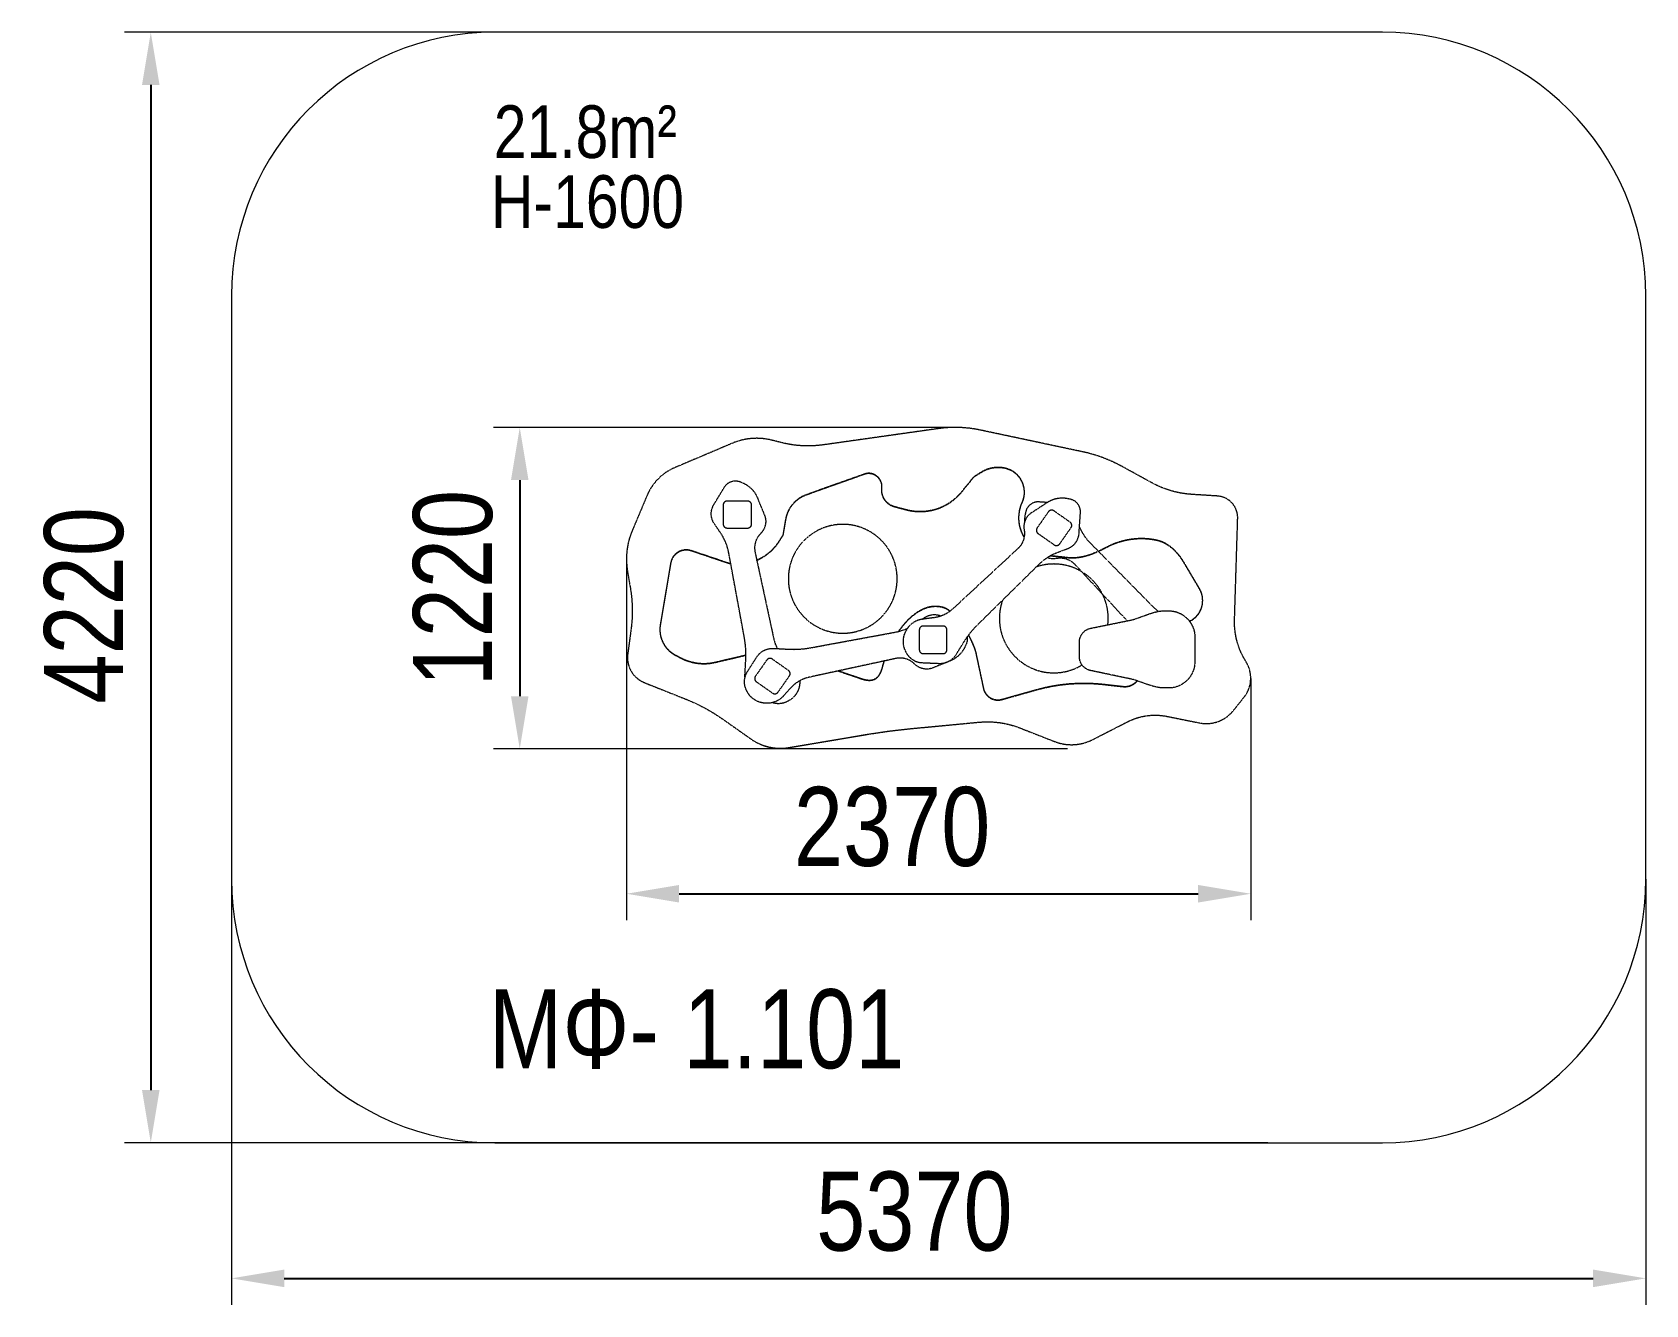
# Model space of a CAD drawing. Header units: millimetres. Extents: x -3208 to 2919, y -2524 to 2306.
import ezdxf

# ---------------------------------------------------------------- set-up
doc = ezdxf.new("R2010")
doc.units = ezdxf.units.MM
doc.linetypes.add('HIDDEN', pattern=[1.905, 1.27, -0.635])
for name, color, linetype in [('DIKOM_АРТИКУЛ', 7, 'Continuous'), ('DIKOM_ЗОНА', 90, 'Continuous'), ('DIKOM_ОБЪЕКТ', 7, 'Continuous'), ('DIKOM_РАЗМЕР_ЗОНА', 7, 'Continuous'), ('DIKOM_РАЗМЕР_ОБЪЕКТА', 7, 'Continuous')]:
    doc.layers.add(name, color=color, linetype=linetype)
doc.styles.add('style1', font='arialbd.ttf', dxfattribs={"width": 0.8})
doc.dimstyles.new('1-50', dxfattribs={"dimtxt": 300, "dimasz": 200, "dimexe": 100, "dimexo": 0, "dimgap": 100, "dimtad": 1, "dimtxsty": 'style1', "dimcen": 200, "dimclrd": 7, "dimclre": 7, "dimclrt": 7, "dimadec": 1, "dimazin": 2, "dimtfac": 1, "dimtmove": 0, "dimatfit": 2, "dimfxl": 0, "dimlwd": 25, "dimlwe": 18, "dimarcsym": 0})

msp = doc.modelspace()

# ---------------------------------------------------------------- texts
at = {"layer": 'DIKOM_АРТИКУЛ', "insert": (-1474.433, -1326.36), "char_height": 300, "attachment_point": 1, "style": 'style1'}
msp.add_mtext_dynamic_manual_height_columns('{\\fArial|b0|i0|c204|p34;МФ- 1.101}', width=1773.47487, gutter_width=20, heights=[0], dxfattribs=at)
at = {"layer": 'DIKOM_РАЗМЕР_ОБЪЕКТА', "insert": (-1455.738, 2028.987), "char_height": 200, "attachment_point": 1, "style": 'style1'}
msp.add_mtext_dynamic_manual_height_columns('{\\fArial|b0|i0|c204|p34;21.8m²}', width=5885.53069, gutter_width=20, heights=[0], dxfattribs=at)
at = {"layer": 'DIKOM_РАЗМЕР_ОБЪЕКТА', "insert": (-1466.318, 1763.676), "char_height": 200, "width": 598.03008, "attachment_point": 1, "style": 'style1'}
msp.add_mtext('{\\fArial|b0|i0|c204|p34;H-1600}', dxfattribs=at)

# ---------------------------------------------------------------- blocks, each defined once
blk = doc.blocks.new('*D0')
at = {"layer": 'Defpoints', "color": 0, "transparency": 16777216}
for p in [(-951.8, 305), (1418.6, -147.3), (1418.6, -963.9)]:
    blk.add_point(p, dxfattribs=at)
at = {"layer": 'DIKOM_РАЗМЕР_ОБЪЕКТА', "color": 7, "lineweight": 18, "transparency": 16777216}
for p, q in [((-951.8, 305), (-951.8, -1063.9)), ((1418.6, -147.3), (1418.6, -1063.9))]:
    blk.add_line(p, q, dxfattribs=at)
at = {"layer": 'DIKOM_РАЗМЕР_ОБЪЕКТА', "color": 7, "lineweight": 25, "transparency": 16777216}
blk.add_line((-751.8, -963.9), (1218.6, -963.9), dxfattribs=at)
at = {"layer": 'DIKOM_РАЗМЕР_ОБЪЕКТА', "color": 7, "transparency": 16777216}
for points in [[(-751.8, -930.6), (-751.8, -997.2), (-951.8, -963.9)], [(1218.6, -930.6), (1218.6, -997.2), (1418.6, -963.9)]]:
    blk.add_solid(points, dxfattribs=at)
at = {"layer": 'DIKOM_РАЗМЕР_ОБЪЕКТА', "color": 7, "transparency": 16777216, "insert": (56.9, -710.6), "char_height": 300, "attachment_point": 5, "style": 'style1'}
blk.add_mtext('{\\fArial|b0|i0|c204|p34;2370}', dxfattribs=at)
blk = doc.blocks.new('*D1')
at = {"layer": 'Defpoints', "color": 0, "transparency": 16777216}
for p in [(292.4, 806.3), (-1357.1, -414), (723.2, -414)]:
    blk.add_point(p, dxfattribs=at)
at = {"layer": 'DIKOM_РАЗМЕР_ОБЪЕКТА', "color": 7, "lineweight": 18, "transparency": 16777216}
for p, q in [((292.4, 806.3), (-1457.1, 806.3)), ((723.2, -414), (-1457.1, -414))]:
    blk.add_line(p, q, dxfattribs=at)
at = {"layer": 'DIKOM_РАЗМЕР_ОБЪЕКТА', "color": 7, "lineweight": 25, "transparency": 16777216}
blk.add_line((-1357.1, 606.3), (-1357.1, -214), dxfattribs=at)
at = {"layer": 'DIKOM_РАЗМЕР_ОБЪЕКТА', "color": 7, "transparency": 16777216}
for points in [[(-1390.4, 606.3), (-1323.8, 606.3), (-1357.1, 806.3)], [(-1390.4, -214), (-1323.8, -214), (-1357.1, -414)]]:
    blk.add_solid(points, dxfattribs=at)
at = {"layer": 'DIKOM_РАЗМЕР_ОБЪЕКТА', "color": 7, "transparency": 16777216, "insert": (-1610.3, 196.1), "char_height": 300, "attachment_point": 5, "rotation": 90, "style": 'style1'}
blk.add_mtext('{\\fArial|b0|i0|c204|p34;1220}', dxfattribs=at)
blk = doc.blocks.new('*D2')
at = {"layer": 'Defpoints', "color": 0, "transparency": 16777216}
for p in [(-2451.6, -909), (2918.6, -909), (2918.6, -2423.9)]:
    blk.add_point(p, dxfattribs=at)
at = {"layer": 'DIKOM_РАЗМЕР_ЗОНА', "color": 7, "lineweight": 18, "transparency": 16777216}
for p, q in [((-2451.6, -909), (-2451.6, -2523.9)), ((2918.6, -909), (2918.6, -2523.9))]:
    blk.add_line(p, q, dxfattribs=at)
at = {"layer": 'DIKOM_РАЗМЕР_ЗОНА', "color": 7, "lineweight": 25, "transparency": 16777216}
blk.add_line((-2251.6, -2423.9), (2718.6, -2423.9), dxfattribs=at)
at = {"layer": 'DIKOM_РАЗМЕР_ЗОНА', "color": 7, "transparency": 16777216}
for points in [[(-2251.6, -2390.6), (-2251.6, -2457.3), (-2451.6, -2423.9)], [(2718.6, -2390.6), (2718.6, -2457.3), (2918.6, -2423.9)]]:
    blk.add_solid(points, dxfattribs=at)
at = {"layer": 'DIKOM_РАЗМЕР_ЗОНА', "color": 7, "transparency": 16777216, "insert": (141.4, -2170.7), "char_height": 300, "attachment_point": 5, "style": 'style1'}
blk.add_mtext('{\\fArial|b0|i0|c204|p34;5370}', dxfattribs=at)
blk = doc.blocks.new('*D3')
at = {"layer": 'Defpoints', "color": 0, "transparency": 16777216}
for p in [(1483, 2306.3), (-2758.2, -1909), (1483, -1909)]:
    blk.add_point(p, dxfattribs=at)
at = {"layer": 'DIKOM_РАЗМЕР_ЗОНА', "color": 7, "lineweight": 18, "transparency": 16777216}
for p, q in [((1483, 2306.3), (-2858.2, 2306.3)), ((1483, -1909), (-2858.2, -1909))]:
    blk.add_line(p, q, dxfattribs=at)
at = {"layer": 'DIKOM_РАЗМЕР_ЗОНА', "color": 7, "lineweight": 25, "transparency": 16777216}
blk.add_line((-2758.2, 2106.3), (-2758.2, -1709), dxfattribs=at)
at = {"layer": 'DIKOM_РАЗМЕР_ЗОНА', "color": 7, "transparency": 16777216}
for points in [[(-2791.5, 2106.3), (-2724.8, 2106.3), (-2758.2, 2306.3)], [(-2791.5, -1709), (-2724.8, -1709), (-2758.2, -1909)]]:
    blk.add_solid(points, dxfattribs=at)
at = {"layer": 'DIKOM_РАЗМЕР_ЗОНА', "color": 7, "transparency": 16777216, "insert": (-3011.3, 130.9), "char_height": 300, "attachment_point": 5, "rotation": 90, "style": 'style1'}
blk.add_mtext('{\\fArial|b0|i0|c204|p34;4220}', dxfattribs=at)

# ---------------------------------------------------------------- dimensions: what is measured, and where the dimension line sits
at = {"layer": 'DIKOM_РАЗМЕР_ЗОНА'}
dim = msp.add_linear_dim(base=(-2758.177, -1909.035), p1=(1483.033, 2306.271), p2=(1483.033, -1909.035), angle=90, text='{\\fArial|b0|i0|c204|p34;4220}', dimstyle='1-50', dxfattribs=at)
dim.commit()
dim.dimension.update_dxf_attribs({"geometry": '*D3', "text_midpoint": (-2758.177, 130.914), "dimtype": 160})
dim = msp.add_linear_dim(base=(2918.574, -2423.95), p1=(-2451.555, -909.035), p2=(2918.574, -909.035), text='{\\fArial|b0|i0|c204|p34;5370}', dimstyle='1-50', dxfattribs=at)
dim.commit()
dim.dimension.update_dxf_attribs({"geometry": '*D2', "text_midpoint": (141.393, -2423.95), "dimtype": 160})
at = {"layer": 'DIKOM_РАЗМЕР_ОБЪЕКТА'}
dim = msp.add_linear_dim(base=(-1357.107, -414.018), p1=(292.416, 806.271), p2=(723.174, -414.018), angle=90, text='{\\fArial|b0|i0|c204|p34;1220}', dimstyle='1-50', dxfattribs=at)
dim.commit()
dim.dimension.update_dxf_attribs({"geometry": '*D1', "text_midpoint": (-1357.107, 196.126), "dimtype": 160})
dim = msp.add_linear_dim(base=(1418.574, -963.913), p1=(-951.79, 305.033), p2=(1418.574, -147.301), text='{\\fArial|b0|i0|c204|p34;2370}', dimstyle='1-50', dxfattribs=at)
dim.commit()
dim.dimension.update_dxf_attribs({"geometry": '*D0', "text_midpoint": (56.862, -963.913), "dimtype": 160})

# ---------------------------------------------------------------- linework, layer by layer
at = {"layer": 'DIKOM_ЗОНА', "color": 3, "lineweight": 15}
msp.add_lwpolyline([(1918.574, -1909.035, 0.41421356), (2918.574, -909.035), (2918.574, 1306.271, 0.41421356), (1918.574, 2306.271), (-1451.555, 2306.271, 0.41421356), (-2451.555, 1306.271), (-2451.555, -909.035, 0.41421356), (-1451.555, -1909.035)], format="xyb", close=True, dxfattribs=at)
at = {"layer": 'DIKOM_ОБЪЕКТ', "color": 7, "linetype": 'HIDDEN', "lineweight": 15}
for p, q in [((233.212, 801.841), (-205.679, 739.887)), ((233.212, 801.841), (-205.679, 739.887)), ((252.901, 804.182), (233.212, 801.841)), ((252.901, 804.182), (233.212, 801.841)), ((272.645, 805.658), (252.901, 804.182)), ((272.645, 805.658), (252.901, 804.182)), ((292.416, 806.271), (272.645, 805.658)), ((292.416, 806.271), (272.645, 805.658)), ((312.185, 806.02), (292.416, 806.271)), ((312.185, 806.02), (292.416, 806.271)), ((331.925, 804.908), (312.185, 806.02)), ((331.925, 804.908), (312.185, 806.02)), ((351.607, 802.934), (331.925, 804.908)), ((351.607, 802.934), (331.925, 804.908)), ((371.202, 800.101), (351.607, 802.934)), ((371.202, 800.101), (351.607, 802.934)), ((390.683, 796.409), (371.202, 800.101)), ((390.683, 796.409), (371.202, 800.101)), ((-550.154, 746.1), (-768.573, 653.55)), ((-550.154, 746.1), (-768.573, 653.55)), ((-541.133, 749.707), (-550.154, 746.1)), ((-541.133, 749.707), (-550.154, 746.1)), ((-532, 752.933), (-541.133, 749.707)), ((-532, 752.933), (-541.133, 749.707)), ((-522.765, 755.778), (-532, 752.933)), ((-522.765, 755.778), (-532, 752.933)), ((-513.442, 758.241), (-522.765, 755.778)), ((-513.442, 758.241), (-522.765, 755.778)), ((-504.042, 760.32), (-513.442, 758.241)), ((-504.042, 760.32), (-513.442, 758.241)), ((-494.576, 762.015), (-504.042, 760.32)), ((-494.576, 762.015), (-504.042, 760.32)), ((-485.057, 763.326), (-494.576, 762.015)), ((-485.057, 763.326), (-494.576, 762.015)), ((-475.497, 764.25), (-485.057, 763.326)), ((-475.497, 764.25), (-485.057, 763.326)), ((-465.907, 764.787), (-475.497, 764.25)), ((-465.907, 764.787), (-475.497, 764.25)), ((-456.3, 764.937), (-465.907, 764.787)), ((-456.3, 764.937), (-465.907, 764.787)), ((-446.686, 764.698), (-456.3, 764.937)), ((-446.687, 764.698), (-456.3, 764.937)), ((-437.079, 764.069), (-446.687, 764.698)), ((-437.079, 764.069), (-446.686, 764.698)), ((-427.49, 763.05), (-437.079, 764.069)), ((-427.49, 763.05), (-437.079, 764.069)), ((-417.931, 761.639), (-427.49, 763.05)), ((-417.931, 761.639), (-427.49, 763.05)), ((-408.414, 759.836), (-417.931, 761.639)), ((-408.414, 759.836), (-417.931, 761.639)), ((-398.95, 757.64), (-408.414, 759.836)), ((-398.95, 757.64), (-408.414, 759.836)), ((-362.437, 748.377), (-398.95, 757.64)), ((-362.437, 748.377), (-398.95, 757.64)), ((-343.145, 743.98), (-362.437, 748.377)), ((-343.145, 743.98), (-362.437, 748.377)), ((-323.697, 740.532), (-343.145, 743.98)), ((-323.697, 740.532), (-343.145, 743.98)), ((-304.128, 738.035), (-323.697, 740.532)), ((-304.128, 738.035), (-323.697, 740.532)), ((-284.472, 736.492), (-304.128, 738.035)), ((-284.472, 736.492), (-304.128, 738.035)), ((-264.764, 735.903), (-284.472, 736.492)), ((-264.764, 735.903), (-284.472, 736.492)), ((-245.039, 736.272), (-264.764, 735.903)), ((-245.039, 736.272), (-264.764, 735.903)), ((-225.332, 737.599), (-245.039, 736.272)), ((-225.332, 737.599), (-245.039, 736.272)), ((-205.679, 739.887), (-225.332, 737.599)), ((-205.679, 739.887), (-225.332, 737.599)), ((780.282, 713.697), (390.683, 796.409)), ((780.282, 713.697), (390.683, 796.409)), ((799.651, 709.215), (780.282, 713.697)), ((799.651, 709.215), (780.282, 713.697)), ((818.825, 704.037), (799.651, 709.215)), ((818.825, 704.037), (799.651, 709.215)), ((837.786, 698.169), (818.825, 704.037)), ((837.786, 698.169), (818.825, 704.037)), ((856.514, 691.618), (837.786, 698.169)), ((856.514, 691.618), (837.786, 698.169)), ((874.993, 684.391), (856.514, 691.618)), ((874.993, 684.391), (856.514, 691.618)), ((893.202, 676.495), (874.993, 684.391)), ((893.202, 676.495), (874.993, 684.391)), ((911.124, 667.937), (893.202, 676.495)), ((911.124, 667.937), (893.202, 676.495)), ((-824.36, 617.831), (-831.191, 611.311)), ((-824.36, 617.831), (-831.191, 611.311)), ((-817.221, 624.021), (-824.36, 617.831)), ((-817.221, 624.021), (-824.36, 617.831)), ((-809.786, 629.867), (-817.221, 624.021)), ((-809.786, 629.867), (-817.221, 624.021)), ((-802.065, 635.359), (-809.786, 629.867)), ((-802.065, 635.359), (-809.786, 629.867)), ((-794.073, 640.485), (-802.065, 635.359)), ((-794.073, 640.485), (-802.065, 635.359)), ((-785.818, 645.234), (-794.073, 640.485)), ((-785.818, 645.234), (-794.073, 640.485)), ((-777.314, 649.592), (-785.818, 645.234)), ((-777.314, 649.592), (-785.818, 645.234)), ((-768.573, 653.55), (-777.314, 649.592)), ((-768.573, 653.55), (-777.314, 649.592)), ((-48.73, 629.263), (-269.629, 550.586)), ((-48.73, 628.105), (-269.629, 549.428)), ((-45.468, 630.305), (-48.73, 629.263)), ((-45.468, 629.147), (-48.73, 628.105)), ((-42.207, 631.115), (-45.468, 630.305)), ((-42.207, 629.957), (-45.468, 629.147)), ((-38.955, 631.697), (-42.207, 631.115)), ((-38.955, 630.539), (-42.207, 629.957)), ((-35.718, 632.059), (-38.955, 631.697)), ((-35.718, 630.901), (-38.955, 630.539)), ((-32.504, 632.206), (-35.718, 632.059)), ((-32.504, 631.047), (-35.718, 630.901)), ((-29.322, 632.143), (-32.504, 632.206)), ((-29.322, 630.985), (-32.504, 631.047)), ((-26.178, 631.877), (-29.322, 632.143)), ((-26.178, 630.719), (-29.322, 630.985)), ((-23.079, 631.414), (-26.178, 631.877)), ((-23.079, 630.256), (-26.178, 630.719)), ((-20.034, 630.76), (-23.079, 631.414)), ((-20.034, 629.602), (-23.079, 630.256)), ((-17.05, 629.92), (-20.034, 630.76)), ((-17.05, 628.762), (-20.034, 629.602)), ((-14.135, 628.901), (-17.05, 629.92)), ((-14.135, 627.743), (-17.05, 628.762)), ((-11.295, 627.708), (-14.135, 628.901)), ((-11.295, 626.55), (-14.135, 627.743)), ((-8.539, 626.348), (-11.295, 627.708)), ((-8.539, 625.19), (-11.295, 626.55)), ((-5.874, 624.826), (-8.539, 626.348)), ((-5.874, 623.668), (-8.539, 625.19)), ((-3.308, 623.149), (-5.874, 624.826)), ((-3.308, 621.991), (-5.874, 623.668)), ((-0.847, 621.322), (-3.308, 623.149)), ((-0.847, 620.164), (-3.308, 621.991)), ((1.499, 619.351), (-0.847, 621.322)), ((1.499, 618.193), (-0.847, 620.164)), ((3.725, 617.242), (1.499, 619.351)), ((3.725, 616.084), (1.499, 618.193)), ((5.822, 615.002), (3.725, 617.242)), ((5.822, 613.843), (3.725, 616.084)), ((7.783, 612.635), (5.822, 615.002)), ((7.783, 611.477), (5.822, 613.843)), ((366.672, 618.57), (319.644, 560.88)), ((366.672, 617.412), (319.644, 559.722)), ((394.906, 636.195), (366.672, 618.57)), ((394.906, 635.037), (366.672, 617.412)), ((400.332, 639.39), (394.906, 636.195)), ((400.332, 638.232), (394.906, 635.037)), ((405.888, 642.285), (400.332, 639.39)), ((405.888, 641.127), (400.332, 638.232)), ((411.564, 644.88), (405.888, 642.285)), ((411.564, 643.722), (405.888, 641.127)), ((417.347, 647.173), (411.564, 644.88)), ((417.347, 646.015), (411.564, 643.722)), ((423.226, 649.162), (417.347, 647.173)), ((423.226, 648.004), (417.347, 646.015)), ((429.187, 650.845), (423.226, 649.162)), ((429.187, 649.687), (423.226, 648.004)), ((435.218, 652.22), (429.187, 650.845)), ((435.218, 651.062), (429.187, 649.687)), ((441.309, 653.285), (435.218, 652.22)), ((441.309, 652.127), (435.218, 651.062)), ((447.445, 654.04), (441.309, 653.285)), ((447.445, 652.882), (441.309, 652.127)), ((453.616, 654.481), (447.445, 654.04)), ((453.616, 653.323), (447.445, 652.882)), ((459.809, 654.607), (453.616, 654.481)), ((459.809, 653.449), (453.616, 653.323)), ((466.012, 654.417), (459.809, 654.607)), ((466.012, 653.258), (459.809, 653.449)), ((472.212, 653.908), (466.012, 654.417)), ((472.212, 652.749), (466.012, 653.258)), ((478.398, 653.078), (472.212, 653.908)), ((478.399, 651.92), (472.212, 652.749)), ((484.558, 651.927), (478.398, 653.078)), ((484.558, 650.769), (478.399, 651.92)), ((490.679, 650.451), (484.558, 651.927)), ((490.679, 649.293), (484.558, 650.769)), ((491.193, 650.313), (490.679, 650.451)), ((491.193, 649.155), (490.679, 649.293)), ((496.258, 648.797), (491.193, 650.313)), ((496.258, 647.639), (491.193, 649.155)), ((501.164, 647.02), (496.258, 648.797)), ((501.164, 645.862), (496.258, 647.639)), ((505.905, 644.991), (501.164, 647.02)), ((505.905, 643.833), (501.164, 645.862)), ((510.477, 642.722), (505.905, 644.991)), ((510.477, 641.564), (505.905, 643.833)), ((514.876, 640.222), (510.477, 642.722)), ((514.876, 639.064), (510.477, 641.564)), ((519.097, 637.501), (514.876, 640.222)), ((519.097, 636.343), (514.876, 639.064)), ((523.135, 634.571), (519.097, 637.501)), ((523.135, 633.413), (519.097, 636.343)), ((526.986, 631.44), (523.135, 634.571)), ((526.986, 630.281), (523.135, 633.413)), ((530.644, 628.119), (526.986, 631.44)), ((530.644, 626.961), (526.986, 630.281)), ((534.106, 624.618), (530.644, 628.119)), ((534.106, 623.46), (530.644, 626.961)), ((537.367, 620.948), (534.106, 624.618)), ((537.367, 619.79), (534.106, 623.46)), ((540.421, 617.118), (537.367, 620.948)), ((540.422, 615.96), (537.367, 619.79)), ((543.265, 613.139), (540.421, 617.118)), ((543.265, 611.981), (540.422, 615.96)), ((545.894, 609.021), (543.265, 613.139)), ((928.741, 658.723), (911.124, 667.937)), ((928.741, 658.723), (911.124, 667.937)), ((1044.763, 595.326), (928.741, 658.723)), ((1044.763, 595.326), (928.741, 658.723)), ((-869.401, 557.383), (-873.347, 548.636)), ((-869.401, 557.383), (-873.347, 548.636)), ((-865.054, 565.893), (-869.401, 557.383)), ((-865.054, 565.893), (-869.401, 557.383)), ((-860.317, 574.154), (-865.054, 565.893)), ((-860.317, 574.154), (-865.054, 565.893)), ((-855.201, 582.153), (-860.317, 574.154)), ((-855.201, 582.153), (-860.317, 574.154)), ((-849.719, 589.881), (-855.201, 582.153)), ((-849.719, 589.881), (-855.201, 582.153)), ((-843.882, 597.324), (-849.719, 589.881)), ((-843.882, 597.324), (-849.719, 589.881)), ((-837.703, 604.471), (-843.882, 597.324)), ((-837.703, 604.471), (-843.882, 597.324)), ((-831.191, 611.311), (-837.703, 604.471)), ((-831.191, 611.311), (-837.703, 604.471)), ((9.601, 610.148), (7.783, 612.635)), ((9.601, 608.99), (7.783, 611.477)), ((11.267, 607.548), (9.601, 610.148)), ((11.267, 606.39), (9.601, 608.99)), ((12.774, 604.839), (11.267, 607.548)), ((12.774, 603.681), (11.267, 606.39)), ((14.115, 602.028), (12.774, 604.839)), ((14.115, 600.87), (12.774, 603.681)), ((15.282, 599.121), (14.115, 602.028)), ((15.282, 597.963), (14.115, 600.87)), ((16.268, 596.124), (15.282, 599.121)), ((16.268, 594.966), (15.282, 597.963)), ((17.066, 593.042), (16.268, 596.124)), ((17.066, 591.884), (16.268, 594.966)), ((17.667, 589.882), (17.066, 593.042)), ((17.667, 588.724), (17.066, 591.884)), ((17.514, 569.968), (17.634, 572.979)), ((17.514, 568.81), (17.634, 571.821)), ((17.53, 566.977), (17.514, 569.968)), ((17.53, 565.819), (17.514, 568.81)), ((17.681, 564.011), (17.53, 566.977)), ((17.681, 562.853), (17.53, 565.819)), ((17.634, 572.979), (17.895, 576.007)), ((17.634, 571.821), (17.895, 574.849)), ((18.064, 586.649), (17.667, 589.882)), ((18.064, 585.491), (17.667, 588.724)), ((17.964, 561.071), (17.681, 564.011)), ((17.964, 559.913), (17.681, 562.853)), ((17.895, 576.007), (17.957, 576.576)), ((17.895, 574.849), (17.957, 575.418)), ((17.957, 576.576), (18.217, 579.99)), ((17.957, 575.418), (18.217, 578.832)), ((18.376, 558.163), (17.964, 561.071)), ((18.377, 557.005), (17.964, 559.913)), ((18.25, 583.35), (18.064, 586.649)), ((18.25, 582.192), (18.064, 585.491)), ((18.217, 579.99), (18.25, 583.35)), ((18.217, 578.832), (18.25, 582.192)), ((18.916, 555.29), (18.376, 558.163)), ((18.916, 554.132), (18.377, 557.005)), ((19.581, 552.454), (18.916, 555.29)), ((19.581, 551.296), (18.916, 554.132)), ((20.368, 549.661), (19.581, 552.454)), ((314.866, 555.232), (309.91, 549.79)), ((314.866, 554.074), (309.91, 548.632)), ((319.644, 560.88), (314.866, 555.232)), ((319.644, 559.722), (314.866, 554.074)), ((545.894, 607.863), (543.265, 611.981)), ((548.302, 604.774), (545.894, 609.021)), ((548.302, 603.616), (545.894, 607.863)), ((550.487, 600.409), (548.302, 604.774)), ((550.487, 599.251), (548.302, 603.616)), ((552.441, 595.935), (550.487, 600.409)), ((552.442, 594.777), (550.487, 599.251)), ((554.162, 591.363), (552.441, 595.935)), ((554.162, 590.205), (552.442, 594.777)), ((555.645, 586.703), (554.162, 591.363)), ((555.645, 585.545), (554.162, 590.205)), ((556.884, 581.964), (555.645, 586.703)), ((556.884, 580.806), (555.645, 585.545)), ((557.875, 577.159), (556.884, 581.964)), ((557.875, 576), (556.884, 580.806)), ((558.614, 572.295), (557.875, 577.159)), ((558.614, 571.137), (557.875, 576)), ((558.357, 547.471), (558.951, 552.47)), ((559.095, 567.384), (558.614, 572.295)), ((559.095, 566.226), (558.614, 571.137)), ((558.951, 552.47), (559.269, 557.461)), ((558.951, 551.311), (559.269, 556.303)), ((559.315, 562.436), (559.095, 567.384)), ((559.315, 561.278), (559.095, 566.226)), ((559.269, 557.461), (559.315, 562.436)), ((559.269, 556.303), (559.315, 561.278)), ((1062.329, 586.345), (1044.763, 595.326)), ((1062.329, 586.345), (1044.763, 595.326)), ((1080.32, 578.356), (1062.329, 586.345)), ((1080.32, 578.356), (1062.329, 586.345)), ((1098.693, 571.374), (1080.32, 578.356)), ((1098.693, 571.374), (1080.32, 578.356)), ((1117.406, 565.409), (1098.693, 571.374)), ((1117.406, 565.409), (1098.693, 571.374)), ((1136.417, 560.475), (1117.406, 565.409)), ((1136.417, 560.475), (1117.406, 565.409)), ((1155.683, 556.583), (1136.417, 560.475)), ((1155.683, 556.583), (1136.417, 560.475)), ((1175.162, 553.747), (1155.683, 556.583)), ((1175.162, 553.747), (1155.683, 556.583)), ((1194.811, 551.977), (1175.162, 553.747)), ((1194.811, 551.977), (1175.162, 553.747)), ((1291.767, 545.918), (1194.811, 551.977)), ((1291.767, 545.918), (1194.811, 551.977)), ((-873.347, 548.636), (-930.206, 413.953)), ((-873.347, 548.636), (-930.206, 413.953)), ((-334.379, 495.527), (-337.953, 488.506)), ((-334.379, 494.369), (-337.953, 487.348)), ((-330.364, 502.278), (-334.379, 495.527)), ((-330.364, 501.12), (-334.379, 494.369)), ((-325.924, 508.74), (-330.364, 502.278)), ((-325.924, 507.582), (-330.364, 501.12)), ((-321.077, 514.893), (-325.924, 508.74)), ((-321.077, 513.735), (-325.924, 507.582)), ((-315.838, 520.716), (-321.077, 514.893)), ((-315.838, 519.558), (-321.077, 513.735)), ((-310.225, 526.19), (-315.838, 520.716)), ((-310.225, 525.032), (-315.838, 519.558)), ((-304.255, 531.294), (-310.225, 526.19)), ((-304.255, 530.136), (-310.225, 525.032)), ((-297.945, 536.01), (-304.255, 531.294)), ((-297.944, 534.852), (-304.255, 530.136)), ((-291.31, 540.317), (-297.945, 536.01)), ((-291.31, 539.159), (-297.944, 534.852)), ((-284.368, 544.196), (-291.31, 540.317)), ((-284.368, 543.038), (-291.31, 539.159)), ((-277.135, 547.625), (-284.368, 544.196)), ((-277.135, 546.467), (-284.368, 543.038)), ((-269.629, 550.586), (-277.135, 547.625)), ((-269.629, 549.428), (-277.135, 546.467)), ((20.368, 548.503), (19.581, 551.296)), ((21.275, 546.913), (20.368, 549.661)), ((21.275, 545.755), (20.368, 548.503)), ((22.299, 544.214), (21.275, 546.913)), ((22.299, 543.056), (21.275, 545.755)), ((23.438, 541.567), (22.299, 544.214)), ((23.438, 540.409), (22.299, 543.056)), ((24.69, 538.977), (23.438, 541.567)), ((24.69, 537.819), (23.438, 540.409)), ((26.051, 536.447), (24.69, 538.977)), ((26.051, 535.288), (24.69, 537.819)), ((27.52, 533.979), (26.051, 536.447)), ((27.52, 532.821), (26.051, 535.288)), ((29.094, 531.579), (27.52, 533.979)), ((29.095, 530.421), (27.52, 532.821)), ((30.771, 529.249), (29.094, 531.579)), ((30.771, 528.091), (29.095, 530.421)), ((32.548, 526.994), (30.771, 529.249)), ((32.548, 525.836), (30.771, 528.091)), ((34.422, 524.816), (32.548, 526.994)), ((34.423, 523.658), (32.548, 525.836)), ((36.392, 522.719), (34.422, 524.816)), ((36.392, 521.561), (34.423, 523.658)), ((38.455, 520.707), (36.392, 522.719)), ((38.455, 519.549), (36.392, 521.561)), ((40.607, 518.784), (38.455, 520.707)), ((40.607, 517.625), (38.455, 519.549)), ((42.848, 516.952), (40.607, 518.784)), ((42.848, 515.794), (40.607, 517.625)), ((45.174, 515.216), (42.848, 516.952)), ((45.174, 514.058), (42.848, 515.794)), ((47.583, 513.58), (45.174, 515.216)), ((47.583, 512.422), (45.174, 514.058)), ((50.072, 512.046), (47.583, 513.58)), ((50.072, 510.888), (47.583, 512.422)), ((52.639, 510.619), (50.072, 512.046)), ((52.639, 509.461), (50.072, 510.888)), ((55.281, 509.301), (52.639, 510.619)), ((55.281, 508.143), (52.639, 509.461)), ((57.997, 508.097), (55.281, 509.301)), ((57.997, 506.939), (55.281, 508.143)), ((60.783, 507.01), (57.997, 508.097)), ((60.783, 505.852), (57.997, 506.939)), ((63.637, 506.044), (60.783, 507.01)), ((63.637, 504.886), (60.783, 505.852)), ((66.557, 505.202), (63.637, 506.044)), ((66.557, 504.044), (63.637, 504.886)), ((111.803, 493.269), (66.557, 505.202)), ((111.803, 492.111), (66.557, 504.044)), ((118.99, 491.513), (111.803, 493.269)), ((118.99, 490.355), (111.803, 492.111)), ((126.199, 490.029), (118.99, 491.513)), ((126.199, 488.871), (118.99, 490.355)), ((205.018, 490.973), (198.01, 489.618)), ((211.968, 492.574), (205.018, 490.973)), ((211.968, 491.416), (205.018, 489.815)), ((218.854, 494.418), (211.968, 492.574)), ((218.854, 493.26), (211.968, 491.416)), ((225.669, 496.502), (218.854, 494.418)), ((225.669, 495.344), (218.854, 493.26)), ((232.406, 498.826), (225.669, 496.502)), ((232.406, 497.668), (225.669, 495.344)), ((239.059, 501.386), (232.406, 498.826)), ((239.059, 500.228), (232.406, 497.668)), ((245.621, 504.181), (239.059, 501.386)), ((245.621, 503.023), (239.059, 500.228)), ((252.085, 507.208), (245.621, 504.181)), ((252.085, 506.05), (245.621, 503.023)), ((258.445, 510.466), (252.085, 507.208)), ((258.445, 509.308), (252.085, 506.05)), ((264.694, 513.951), (258.445, 510.466)), ((264.694, 512.793), (258.445, 509.308)), ((270.826, 517.663), (264.694, 513.951)), ((270.827, 516.505), (264.694, 512.793)), ((276.835, 521.598), (270.826, 517.663)), ((276.835, 520.44), (270.827, 516.505)), ((282.712, 525.755), (276.835, 521.598)), ((282.712, 524.597), (276.835, 520.44)), ((288.453, 530.132), (282.712, 525.755)), ((288.453, 528.974), (282.712, 524.597)), ((294.049, 534.726), (288.453, 530.132)), ((294.049, 533.568), (288.453, 528.974)), ((299.495, 539.535), (294.049, 534.726)), ((299.495, 538.377), (294.049, 533.568)), ((304.785, 544.557), (299.495, 539.535)), ((304.785, 543.399), (299.495, 538.377)), ((309.91, 549.79), (304.785, 544.557)), ((309.91, 548.632), (304.785, 543.399)), ((539.788, 483.759), (541.147, 491.738)), ((539.788, 482.601), (541.147, 490.58)), ((541.147, 491.738), (542.956, 499.646)), ((541.147, 490.58), (542.957, 498.488)), ((542.956, 499.646), (545.217, 507.463)), ((542.957, 498.488), (545.217, 506.305)), ((545.217, 507.463), (547.929, 515.167)), ((545.217, 506.305), (547.929, 514.009)), ((547.929, 515.167), (551.091, 522.736)), ((547.929, 514.009), (551.091, 521.578)), ((551.091, 522.736), (553.133, 527.615)), ((551.091, 521.578), (553.133, 526.457)), ((553.133, 527.615), (554.876, 532.538)), ((553.133, 526.457), (554.876, 531.38)), ((554.876, 532.538), (556.324, 537.495)), ((554.876, 531.38), (556.325, 536.337)), ((556.324, 537.495), (557.483, 542.476)), ((556.325, 536.337), (557.483, 541.318)), ((557.483, 542.476), (558.357, 547.471)), ((557.483, 541.318), (558.357, 546.313)), ((558.357, 546.313), (558.951, 551.311)), ((565.673, 491.227), (564.976, 489.111)), ((566.46, 493.295), (565.673, 491.227)), ((567.335, 495.313), (566.46, 493.295)), ((568.296, 497.278), (567.335, 495.313)), ((569.34, 499.189), (568.296, 497.278)), ((570.464, 501.043), (569.34, 499.189)), ((571.666, 502.839), (570.464, 501.043)), ((572.943, 504.575), (571.666, 502.839)), ((574.292, 506.248), (572.943, 504.575)), ((575.711, 507.857), (574.292, 506.248)), ((577.197, 509.399), (575.711, 507.857)), ((578.747, 510.873), (577.197, 509.399)), ((580.36, 512.277), (578.747, 510.873)), ((582.032, 513.608), (580.36, 512.277)), ((583.76, 514.865), (582.032, 513.608)), ((585.542, 516.045), (583.76, 514.865)), ((587.376, 517.147), (585.542, 516.045)), ((646.561, 521.249), (586.425, 482.482)), ((589.259, 518.169), (587.376, 517.147)), ((591.187, 519.108), (589.259, 518.169)), ((593.159, 519.962), (591.187, 519.108)), ((595.172, 520.731), (593.159, 519.962)), ((597.224, 521.411), (595.172, 520.731)), ((599.31, 522), (597.224, 521.411)), ((601.43, 522.497), (599.31, 522)), ((603.58, 522.9), (601.43, 522.497)), ((605.758, 523.206), (603.58, 522.9)), ((607.961, 523.414), (605.758, 523.206)), ((610.187, 523.522), (607.961, 523.414)), ((612.432, 523.527), (610.187, 523.522)), ((614.695, 523.428), (612.432, 523.527)), ((646.623, 521.288), (614.695, 523.428)), ((650.898, 523.898), (646.561, 521.249)), ((655.34, 526.321), (650.898, 523.898)), ((655.243, 490.502), (654.615, 490.13)), ((655.885, 490.842), (655.243, 490.502)), ((659.88, 528.517), (655.34, 526.321)), ((656.541, 491.149), (655.885, 490.842)), ((657.21, 491.423), (656.541, 491.149)), ((657.89, 491.665), (657.21, 491.423)), ((658.58, 491.874), (657.89, 491.665)), ((659.279, 492.049), (658.58, 491.874)), ((659.985, 492.191), (659.279, 492.049)), ((664.507, 530.485), (659.88, 528.517)), ((660.697, 492.299), (659.985, 492.191)), ((661.413, 492.373), (660.697, 492.299)), ((662.133, 492.413), (661.413, 492.373)), ((662.855, 492.419), (662.133, 492.413)), ((663.577, 492.389), (662.855, 492.419)), ((664.299, 492.325), (663.577, 492.389)), ((665.019, 492.226), (664.299, 492.325)), ((669.213, 532.222), (664.507, 530.485)), ((665.736, 492.091), (665.019, 492.226)), ((666.448, 491.92), (665.736, 492.091)), ((667.154, 491.714), (666.448, 491.92)), ((667.853, 491.472), (667.154, 491.714)), ((668.543, 491.193), (667.853, 491.472)), ((669.224, 490.878), (668.543, 491.193)), ((673.989, 533.728), (669.213, 532.222)), ((669.893, 490.526), (669.224, 490.878)), ((670.55, 490.137), (669.893, 490.526)), ((678.827, 535.001), (673.989, 533.728)), ((683.719, 536.038), (678.827, 535.001)), ((688.654, 536.839), (683.719, 536.038)), ((693.625, 537.402), (688.654, 536.839)), ((698.623, 537.725), (693.625, 537.402)), ((703.639, 537.806), (698.623, 537.725)), ((708.665, 537.644), (703.639, 537.806)), ((713.691, 537.238), (708.665, 537.644)), ((718.709, 536.585), (713.691, 537.238)), ((723.71, 535.683), (718.709, 536.585)), ((733.291, 533.714), (723.71, 535.683)), ((735.499, 533.207), (733.291, 533.714)), ((737.662, 532.604), (735.499, 533.207)), ((739.778, 531.908), (737.662, 532.604)), ((741.846, 531.12), (739.778, 531.908)), ((743.864, 530.245), (741.846, 531.12)), ((745.829, 529.284), (743.864, 530.245)), ((747.74, 528.24), (745.829, 529.284)), ((749.594, 527.116), (747.74, 528.24)), ((751.39, 525.914), (749.594, 527.116)), ((753.126, 524.638), (751.39, 525.914)), ((754.799, 523.288), (753.126, 524.638)), ((756.408, 521.869), (754.799, 523.288)), ((757.95, 520.383), (756.408, 521.869)), ((759.424, 518.833), (757.95, 520.383)), ((760.828, 517.22), (759.424, 518.833)), ((762.159, 515.549), (760.828, 517.22)), ((763.415, 513.82), (762.159, 515.549)), ((764.596, 512.038), (763.415, 513.82)), ((765.698, 510.204), (764.596, 512.038)), ((766.719, 508.322), (765.698, 510.204)), ((767.658, 506.393), (766.719, 508.322)), ((768.513, 504.421), (767.658, 506.393)), ((769.281, 502.408), (768.513, 504.421)), ((769.961, 500.357), (769.281, 502.408)), ((770.551, 498.27), (769.961, 500.357)), ((771.048, 496.15), (770.551, 498.27)), ((771.451, 494), (771.048, 496.15)), ((771.757, 491.822), (771.451, 494)), ((771.965, 489.619), (771.757, 491.822)), ((1295.904, 545.556), (1291.767, 545.918)), ((1295.904, 545.556), (1291.767, 545.918)), ((1299.978, 544.995), (1295.904, 545.556)), ((1299.978, 544.995), (1295.904, 545.556)), ((1303.982, 544.24), (1299.978, 544.995)), ((1303.982, 544.24), (1299.978, 544.995)), ((1307.912, 543.296), (1303.982, 544.24)), ((1307.912, 543.296), (1303.982, 544.24)), ((1311.764, 542.168), (1307.912, 543.296)), ((1311.764, 542.168), (1307.912, 543.296)), ((1315.534, 540.862), (1311.764, 542.168)), ((1315.534, 540.862), (1311.764, 542.168)), ((1319.215, 539.382), (1315.534, 540.862)), ((1319.215, 539.382), (1315.534, 540.862)), ((1322.805, 537.734), (1319.215, 539.382)), ((1322.805, 537.734), (1319.215, 539.382)), ((1326.297, 535.922), (1322.805, 537.734)), ((1326.297, 535.922), (1322.805, 537.734)), ((1329.688, 533.952), (1326.297, 535.922)), ((1329.688, 533.952), (1326.297, 535.922)), ((1332.973, 531.829), (1329.688, 533.952)), ((1332.973, 531.829), (1329.688, 533.952)), ((1336.146, 529.558), (1332.973, 531.829)), ((1336.146, 529.558), (1332.973, 531.829)), ((1339.204, 527.144), (1336.146, 529.558)), ((1339.204, 527.144), (1336.146, 529.558)), ((1342.142, 524.593), (1339.204, 527.144)), ((1342.142, 524.593), (1339.204, 527.144)), ((1344.954, 521.909), (1342.142, 524.593)), ((1344.954, 521.909), (1342.142, 524.593)), ((1347.637, 519.097), (1344.954, 521.909)), ((1347.637, 519.097), (1344.954, 521.909)), ((1350.186, 516.163), (1347.637, 519.097)), ((1350.186, 516.163), (1347.637, 519.097)), ((1352.596, 513.113), (1350.186, 516.163)), ((1352.596, 513.113), (1350.186, 516.163)), ((1354.862, 509.95), (1352.596, 513.113)), ((1354.862, 509.95), (1352.596, 513.113)), ((1356.98, 506.68), (1354.862, 509.95)), ((1356.98, 506.68), (1354.862, 509.95)), ((1358.945, 503.308), (1356.98, 506.68)), ((1358.945, 503.308), (1356.98, 506.68)), ((1360.752, 499.84), (1358.945, 503.308)), ((1360.752, 499.84), (1358.945, 503.308)), ((1362.397, 496.28), (1360.752, 499.84)), ((1362.397, 496.28), (1360.752, 499.84)), ((1363.875, 492.634), (1362.397, 496.28)), ((1363.875, 492.634), (1362.397, 496.28)), ((1365.181, 488.906), (1363.875, 492.634)), ((1365.181, 488.906), (1363.875, 492.634)), ((-347.501, 458.124), (-357.911, 397.936)), ((-347.501, 456.966), (-357.911, 396.778)), ((-345.86, 466.025), (-347.501, 458.124)), ((-345.859, 464.867), (-347.501, 456.966)), ((-343.71, 473.735), (-345.86, 466.025)), ((-343.71, 472.577), (-345.859, 464.867)), ((-341.069, 481.236), (-343.71, 473.735)), ((-341.069, 480.077), (-343.71, 472.577)), ((-337.953, 488.506), (-341.069, 481.236)), ((-337.953, 487.348), (-341.069, 480.077)), ((-191.944, 429.071, 0), (-201.542, 425.819, 0)), ((-182.142, 431.858, 0), (-191.944, 429.071, 0)), ((-172.15, 434.167, 0), (-182.142, 431.858, 0)), ((-161.98, 435.986, 0), (-172.15, 434.167, 0)), ((-151.645, 437.301, 0), (-161.98, 435.986, 0)), ((-141.159, 438.1, 0), (-151.645, 437.301, 0)), ((-130.534, 438.37, 0), (-141.159, 438.1, 0)), ((-119.91, 438.1, 0), (-130.534, 438.37, 0)), ((-109.424, 437.301, 0), (-119.91, 438.1, 0)), ((-99.089, 435.986, 0), (-109.424, 437.301, 0)), ((-88.919, 434.167, 0), (-99.089, 435.986, 0)), ((-78.927, 431.858, 0), (-88.919, 434.167, 0)), ((-69.125, 429.071, 0), (-78.927, 431.858, 0)), ((-59.526, 425.819, 0), (-69.125, 429.071, 0)), ((133.422, 488.813), (126.199, 490.029)), ((133.422, 487.655), (126.199, 488.871)), ((140.654, 487.864), (133.422, 488.813)), ((140.654, 486.706), (133.422, 487.655)), ((147.887, 487.179), (140.654, 487.864)), ((147.887, 486.021), (140.654, 486.706)), ((155.116, 486.757), (147.887, 487.179)), ((155.116, 485.599), (147.887, 486.021)), ((162.332, 486.596), (155.116, 486.757)), ((162.332, 485.438), (155.116, 485.599)), ((169.531, 486.692), (162.332, 486.596)), ((169.531, 485.534), (162.332, 485.438)), ((176.704, 487.045), (169.531, 486.692)), ((176.704, 485.887), (169.531, 485.534)), ((183.846, 487.652), (176.704, 487.045)), ((183.847, 486.494), (176.704, 485.887)), ((190.95, 488.51), (183.846, 487.652)), ((190.95, 487.352), (183.847, 486.494)), ((198.01, 489.618), (190.95, 488.51)), ((198.01, 488.46), (190.95, 487.352)), ((205.018, 489.815), (198.01, 488.46)), ((538.419, 459.608), (538.424, 467.673)), ((538.419, 458.45), (538.424, 466.515)), ((538.865, 451.558), (538.419, 459.608)), ((538.865, 450.4), (538.419, 458.45)), ((538.424, 467.673), (538.88, 475.73)), ((538.424, 466.515), (538.88, 474.572)), ((539.762, 443.541), (538.865, 451.558)), ((539.762, 442.383), (538.865, 450.4)), ((538.88, 475.73), (539.788, 483.759)), ((538.88, 474.572), (539.788, 482.601)), ((541.111, 435.581), (539.762, 443.541)), ((541.111, 434.423), (539.762, 442.383)), ((542.911, 427.697), (541.111, 435.581)), ((542.911, 426.539), (541.111, 434.423)), ((557.266, 431.939), (557.195, 429.593)), ((557.195, 429.593), (557.212, 427.239)), ((557.422, 434.272), (557.266, 431.939)), ((557.662, 436.592), (557.422, 434.272)), ((557.987, 438.895), (557.662, 436.592)), ((558.395, 441.181), (557.987, 438.895)), ((558.884, 443.446), (558.395, 441.181)), ((559.455, 445.688), (558.884, 443.446)), ((560.105, 447.906), (559.455, 445.688)), ((559.936, 460.114), (559.774, 455.089)), ((559.774, 455.089), (559.856, 450.072)), ((559.856, 450.072), (560.015, 447.599)), ((560.343, 465.14), (559.936, 460.114)), ((560.835, 450.097), (560.105, 447.906)), ((560.996, 470.158), (560.343, 465.14)), ((561.643, 452.259), (560.835, 450.097)), ((561.897, 475.159), (560.996, 470.158)), ((562.528, 454.39), (561.643, 452.259)), ((563.866, 484.741), (561.897, 475.159)), ((563.49, 456.488), (562.528, 454.39)), ((564.527, 458.55), (563.49, 456.488)), ((564.373, 486.948), (563.866, 484.741)), ((564.976, 489.111), (564.373, 486.948)), ((565.638, 460.575), (564.527, 458.55)), ((566.823, 462.559), (565.638, 460.575)), ((568.08, 464.502), (566.823, 462.559)), ((569.409, 466.401), (568.08, 464.502)), ((570.808, 468.253), (569.409, 466.401)), ((572.277, 470.057), (570.808, 468.253)), ((573.815, 471.81), (572.277, 470.057)), ((575.421, 473.51), (573.815, 471.81)), ((577.093, 475.156), (575.421, 473.51)), ((578.832, 476.744), (577.093, 475.156)), ((580.635, 478.273), (578.832, 476.744)), ((582.502, 479.74), (580.635, 478.273)), ((584.433, 481.144), (582.502, 479.74)), ((586.425, 482.482), (584.433, 481.144)), ((650.302, 486.027), (607.283, 424.59)), ((650.76, 486.647), (650.302, 486.027)), ((651.244, 487.237), (650.76, 486.647)), ((651.753, 487.797), (651.244, 487.237)), ((652.284, 488.326), (651.753, 487.797)), ((652.838, 488.824), (652.284, 488.326)), ((653.412, 489.291), (652.838, 488.824)), ((654.005, 489.726), (653.412, 489.291)), ((654.615, 490.13), (654.005, 489.726)), ((671.193, 489.71), (670.55, 490.137)), ((732.629, 446.692), (671.193, 489.71)), ((733.25, 446.234), (732.629, 446.692)), ((733.84, 445.75), (733.25, 446.234)), ((734.4, 445.241), (733.84, 445.75)), ((734.929, 444.709), (734.4, 445.241)), ((735.427, 444.156), (734.929, 444.709)), ((735.893, 443.582), (735.427, 444.156)), ((736.329, 442.989), (735.893, 443.582)), ((736.733, 442.378), (736.329, 442.989)), ((737.104, 441.751), (736.733, 442.378)), ((737.444, 441.109), (737.104, 441.751)), ((737.751, 440.452), (737.444, 441.109)), ((738.026, 439.783), (737.751, 440.452)), ((737.795, 428.451), (738.074, 429.141)), ((738.268, 439.103), (738.026, 439.783)), ((738.074, 429.141), (738.317, 429.84)), ((738.476, 438.413), (738.268, 439.103)), ((738.317, 429.84), (738.523, 430.546)), ((738.652, 437.715), (738.476, 438.413)), ((738.523, 430.546), (738.693, 431.258)), ((738.794, 437.009), (738.652, 437.715)), ((738.693, 431.258), (738.828, 431.975)), ((738.902, 436.297), (738.794, 437.009)), ((738.828, 431.975), (738.928, 432.694)), ((738.976, 435.58), (738.902, 436.297)), ((738.928, 432.694), (738.992, 433.416)), ((739.016, 434.861), (738.976, 435.58)), ((738.992, 433.416), (739.021, 434.139)), ((739.021, 434.139), (739.016, 434.861)), ((766.68, 403.832), (771.978, 482.886)), ((769.486, 426.944), (768.407, 429.604)), ((772.072, 487.393), (771.965, 489.619)), ((771.978, 482.886), (772.078, 485.148)), ((772.078, 485.148), (772.072, 487.393)), ((1357.145, 75.42), (1369.126, 460.967)), ((1357.145, 75.42), (1369.126, 460.967)), ((1366.311, 485.102), (1365.181, 488.906)), ((1366.311, 485.102), (1365.181, 488.906)), ((1367.26, 481.227), (1366.311, 485.102)), ((1367.26, 481.227), (1366.311, 485.102)), ((1368.023, 477.287), (1367.26, 481.227)), ((1368.023, 477.287), (1367.26, 481.227)), ((1368.596, 473.285), (1368.023, 477.287)), ((1368.596, 473.285), (1368.023, 477.287)), ((1368.974, 469.228), (1368.596, 473.285)), ((1368.974, 469.228), (1368.596, 473.285)), ((1369.152, 465.12), (1368.974, 469.228)), ((1369.152, 465.12), (1368.974, 469.228)), ((1369.126, 460.967), (1369.152, 465.12)), ((1369.126, 460.967), (1369.152, 465.12)), ((-945.091, 367.611), (-947.061, 358.106)), ((-945.091, 367.611), (-947.061, 358.106)), ((-942.783, 377.05), (-945.091, 367.611)), ((-942.783, 377.05), (-945.091, 367.611)), ((-940.139, 386.413), (-942.783, 377.05)), ((-940.139, 386.413), (-942.783, 377.05)), ((-937.161, 395.69), (-940.139, 386.413)), ((-937.161, 395.69), (-940.139, 386.413)), ((-933.85, 404.873), (-937.161, 395.69)), ((-933.85, 404.873), (-937.161, 395.69)), ((-930.206, 413.953), (-933.85, 404.873)), ((-930.206, 413.953), (-933.85, 404.873)), ((-371.128, 376.73), (-378.486, 365.768)), ((-371.128, 375.572), (-378.486, 364.61)), ((-357.911, 397.936), (-371.128, 376.73)), ((-357.911, 396.778), (-371.128, 375.572)), ((-283.456, 370.629, 0), (-289.954, 363.129, 0)), ((-276.611, 377.808, 0), (-283.456, 370.629, 0)), ((-269.433, 384.652, 0), (-276.611, 377.808, 0)), ((-261.933, 391.15, 0), (-269.433, 384.652, 0)), ((-254.125, 397.287, 0), (-261.933, 391.15, 0)), ((-246.023, 403.052, 0), (-254.125, 397.287, 0)), ((-237.638, 408.43, 0), (-246.023, 403.052, 0)), ((-228.985, 413.409, 0), (-237.638, 408.43, 0)), ((-220.076, 417.975, 0), (-228.985, 413.409, 0)), ((-210.924, 422.116, 0), (-220.076, 417.975, 0)), ((-201.542, 425.819, 0), (-210.924, 422.116, 0)), ((-50.145, 422.116, 0), (-59.526, 425.819, 0)), ((-40.993, 417.975, 0), (-50.145, 422.116, 0)), ((-32.084, 413.409, 0), (-40.993, 417.975, 0)), ((-23.43, 408.43, 0), (-32.084, 413.409, 0)), ((-15.046, 403.052, 0), (-23.43, 408.43, 0)), ((-6.943, 397.287, 0), (-15.046, 403.052, 0)), ((0.864, 391.15, 0), (-6.943, 397.287, 0)), ((8.364, 384.652, 0), (0.864, 391.15, 0)), ((15.543, 377.808, 0), (8.364, 384.652, 0)), ((22.387, 370.629, 0), (15.543, 377.808, 0)), ((28.885, 363.129, 0), (22.387, 370.629, 0)), ((545.163, 419.912), (542.911, 427.697)), ((545.163, 418.754), (542.911, 426.539)), ((547.867, 412.245), (545.163, 419.912)), ((547.867, 411.087), (545.163, 418.754)), ((551.022, 404.718), (547.867, 412.245)), ((551.023, 403.56), (547.867, 411.087)), ((551.817, 369.728), (549.598, 365.454)), ((554.63, 397.353), (551.022, 404.718)), ((554.63, 396.195), (551.023, 403.56)), ((553.765, 374.123), (551.817, 369.728)), ((555.436, 378.627), (553.765, 374.123)), ((554.957, 396.731), (554.63, 397.353)), ((554.957, 395.573), (554.63, 396.195)), ((558.404, 390.653), (554.957, 396.731)), ((558.251, 389.765), (554.957, 395.573)), ((556.827, 383.225), (555.436, 378.627)), ((557.932, 387.904), (556.827, 383.225)), ((557.212, 427.239), (557.316, 424.877)), ((557.316, 424.877), (557.509, 422.51)), ((557.509, 422.51), (557.791, 420.14)), ((557.791, 420.14), (558.164, 417.769)), ((558.746, 392.65), (557.932, 387.904)), ((558.164, 417.769), (558.312, 416.926)), ((558.312, 416.926), (559.015, 412.043)), ((559.267, 397.451), (558.746, 392.65)), ((559.015, 412.043), (559.406, 407.161)), ((559.488, 402.292), (559.267, 397.451)), ((559.406, 407.161), (559.488, 402.292)), ((604.604, 416.975), (604.575, 416.253)), ((604.575, 416.253), (604.58, 415.531)), ((604.58, 415.531), (604.62, 414.811)), ((604.669, 417.697), (604.604, 416.975)), ((604.62, 414.811), (604.694, 414.094)), ((604.768, 418.417), (604.669, 417.697)), ((604.694, 414.094), (604.803, 413.383)), ((604.903, 419.133), (604.768, 418.417)), ((604.803, 413.383), (604.944, 412.677)), ((605.073, 419.845), (604.903, 419.133)), ((604.944, 412.677), (605.12, 411.978)), ((605.28, 420.552), (605.073, 419.845)), ((605.12, 411.978), (605.329, 411.288)), ((605.522, 421.25), (605.28, 420.552)), ((605.329, 411.288), (605.57, 410.608)), ((605.801, 421.941), (605.522, 421.25)), ((605.57, 410.608), (605.845, 409.939)), ((606.116, 422.621), (605.801, 421.941)), ((605.845, 409.939), (606.152, 409.283)), ((606.468, 423.291), (606.116, 422.621)), ((606.152, 409.283), (606.492, 408.64)), ((606.857, 423.947), (606.468, 423.291)), ((606.492, 408.64), (606.864, 408.013)), ((607.283, 424.59), (606.857, 423.947)), ((606.864, 408.013), (607.267, 407.402)), ((607.267, 407.402), (607.703, 406.809)), ((607.703, 406.809), (608.169, 406.235)), ((608.169, 406.235), (608.667, 405.682)), ((608.667, 405.682), (609.197, 405.15)), ((609.197, 405.15), (609.756, 404.642)), ((609.756, 404.642), (610.347, 404.158)), ((610.347, 404.158), (610.967, 403.699)), ((610.967, 403.699), (672.403, 360.681)), ((693.294, 364.365), (736.313, 425.801)), ((736.313, 425.801), (736.739, 426.444)), ((736.739, 426.444), (737.128, 427.101)), ((737.128, 427.101), (737.48, 427.77)), ((737.48, 427.77), (737.795, 428.451)), ((752.413, 367.144), (753.832, 368.984)), ((753.832, 368.984), (755.185, 370.872)), ((755.185, 370.872), (756.472, 372.808)), ((756.472, 372.808), (757.69, 374.789)), ((757.69, 374.789), (758.838, 376.814)), ((758.838, 376.814), (759.915, 378.88)), ((759.915, 378.88), (760.919, 380.986)), ((760.919, 380.986), (761.85, 383.13)), ((761.85, 383.13), (762.706, 385.31)), ((762.706, 385.31), (763.484, 387.524)), ((763.484, 387.524), (764.186, 389.771)), ((764.186, 389.771), (764.807, 392.048)), ((764.807, 392.048), (765.348, 394.355)), ((765.348, 394.355), (765.808, 396.688)), ((765.808, 396.688), (766.184, 399.047)), ((766.184, 399.047), (766.475, 401.429)), ((766.475, 401.429), (766.68, 403.832)), ((773.912, 417.484), (769.486, 426.944)), ((778.819, 408.281), (773.912, 417.484)), ((784.197, 399.352), (778.819, 408.281)), ((790.034, 390.716), (784.197, 399.352)), ((796.318, 382.392), (790.034, 390.716)), ((803.038, 374.396), (796.318, 382.392)), ((810.182, 366.748), (803.038, 374.396)), ((916.146, 370.476), (904.377, 366.383)), ((916.146, 369.318), (904.377, 365.225)), ((928.065, 374.051), (916.146, 370.476)), ((928.065, 372.892), (916.146, 369.318)), ((940.113, 377.103), (928.065, 374.051)), ((940.113, 375.945), (928.065, 372.892)), ((952.27, 379.629), (940.113, 377.103)), ((952.27, 378.471), (940.113, 375.945)), ((964.514, 381.624), (952.27, 379.629)), ((964.514, 380.466), (952.27, 378.471)), ((976.825, 383.083), (964.514, 381.624)), ((976.825, 381.925), (964.514, 380.466)), ((989.181, 384.001), (976.825, 383.083)), ((989.181, 382.843), (976.825, 381.925)), ((1001.563, 384.375), (989.181, 384.001)), ((1001.563, 383.217), (989.181, 382.843)), ((1013.948, 384.199), (1001.563, 384.375)), ((1013.948, 383.041), (1001.563, 383.217)), ((1026.317, 383.469), (1013.948, 384.199)), ((1026.317, 382.311), (1013.948, 383.041)), ((1038.648, 382.181), (1026.317, 383.469)), ((1038.648, 381.023), (1026.317, 382.311)), ((1050.92, 380.329), (1038.648, 382.181)), ((1050.92, 379.171), (1038.648, 381.023)), ((1063.113, 377.91), (1050.92, 380.329)), ((1063.113, 376.752), (1050.92, 379.171)), ((1067.177, 376.929), (1063.113, 377.91)), ((1067.177, 375.771), (1063.113, 376.752)), ((1071.187, 375.809), (1067.177, 376.929)), ((1071.187, 374.651), (1067.177, 375.771)), ((1079.045, 373.165), (1071.187, 375.809)), ((1079.045, 372.007), (1071.187, 374.651)), ((1086.684, 370.006), (1079.045, 373.165)), ((1086.684, 368.848), (1079.045, 372.007)), ((1094.103, 366.356), (1086.684, 370.006)), ((1094.103, 365.198), (1086.684, 368.848)), ((-951.555, 319.595), (-951.826, 309.891)), ((-951.555, 319.595), (-951.826, 309.891)), ((-951.826, 309.891), (-951.754, 300.174)), ((-951.826, 309.891), (-951.754, 300.174)), ((-950.942, 329.278), (-951.555, 319.595)), ((-950.942, 329.278), (-951.555, 319.595)), ((-949.988, 338.93), (-950.942, 329.278)), ((-949.988, 338.93), (-950.942, 329.278)), ((-948.694, 348.542), (-949.988, 338.93)), ((-948.694, 348.542), (-949.988, 338.93)), ((-947.061, 358.106), (-948.694, 348.542)), ((-947.061, 358.106), (-948.694, 348.542)), ((-778.846, 307.724), (-780.174, 304.736)), ((-778.846, 306.565), (-780.174, 303.578)), ((-777.367, 310.611), (-778.846, 307.724)), ((-777.367, 309.453), (-778.846, 306.565)), ((-775.743, 313.394), (-777.367, 310.611)), ((-775.743, 312.236), (-777.367, 309.453)), ((-773.98, 316.07), (-775.743, 313.394)), ((-773.98, 314.912), (-775.743, 312.236)), ((-772.084, 318.635), (-773.98, 316.07)), ((-772.084, 317.476), (-773.98, 314.912)), ((-770.061, 321.085), (-772.084, 318.635)), ((-770.061, 319.927), (-772.084, 317.476)), ((-767.918, 323.416), (-770.061, 321.085)), ((-767.918, 322.258), (-770.061, 319.927)), ((-765.66, 325.626), (-767.918, 323.416)), ((-765.66, 324.468), (-767.918, 322.258)), ((-763.294, 327.71), (-765.66, 325.626)), ((-763.294, 326.552), (-765.66, 324.468)), ((-760.825, 329.665), (-763.294, 327.71)), ((-760.825, 328.507), (-763.294, 326.552)), ((-758.26, 331.487), (-760.825, 329.665)), ((-758.26, 330.329), (-760.825, 328.507)), ((-755.606, 333.172), (-758.26, 331.487)), ((-755.606, 332.014), (-758.26, 330.329)), ((-752.867, 334.717), (-755.606, 333.172)), ((-752.867, 333.559), (-755.606, 332.014)), ((-750.05, 336.117), (-752.867, 334.717)), ((-750.05, 334.959), (-752.867, 333.559)), ((-747.161, 337.371), (-750.05, 336.117)), ((-747.161, 336.213), (-750.05, 334.959)), ((-744.207, 338.473), (-747.161, 337.371)), ((-744.207, 337.315), (-747.161, 336.213)), ((-741.193, 339.42), (-744.207, 338.473)), ((-741.193, 338.262), (-744.207, 337.315)), ((-738.126, 340.209), (-741.193, 339.42)), ((-738.126, 339.051), (-741.193, 338.262)), ((-735.011, 340.835), (-738.126, 340.209)), ((-735.011, 339.677), (-738.126, 339.051)), ((-731.855, 341.296), (-735.011, 340.835)), ((-731.855, 340.137), (-735.011, 339.677)), ((-728.664, 341.587), (-731.855, 341.296)), ((-728.664, 340.429), (-731.855, 340.137)), ((-725.443, 341.704), (-728.664, 341.587)), ((-725.443, 340.546), (-728.664, 340.429)), ((-722.2, 341.645), (-725.443, 341.704)), ((-722.2, 340.487), (-725.443, 340.546)), ((-718.94, 341.406), (-722.2, 341.645)), ((-718.94, 340.248), (-722.2, 340.487)), ((-715.669, 340.982), (-718.94, 341.406)), ((-715.669, 339.824), (-718.94, 340.248)), ((-712.393, 340.371), (-715.669, 340.982)), ((-712.393, 339.213), (-715.669, 339.824)), ((-709.119, 339.568), (-712.393, 340.371)), ((-709.119, 338.41), (-712.393, 339.213)), ((-705.852, 338.57), (-709.119, 339.568)), ((-705.852, 337.412), (-709.119, 338.41)), ((-555.689, 288.07), (-705.852, 338.57)), ((-555.461, 286.836), (-705.852, 337.412)), ((-446.251, 307.122), (-457.795, 301.567)), ((-435.096, 313.422), (-446.251, 307.122)), ((-435.096, 312.264), (-446.251, 305.964)), ((-424.369, 320.448), (-435.096, 313.422)), ((-424.369, 319.29), (-435.096, 312.264)), ((-414.108, 328.18), (-424.369, 320.448)), ((-414.108, 327.022), (-424.369, 319.29)), ((-404.351, 336.598), (-414.108, 328.18)), ((-404.351, 335.44), (-414.108, 327.022)), ((-395.136, 345.682), (-404.351, 336.598)), ((-395.136, 344.524), (-404.351, 335.44)), ((-386.502, 355.412), (-395.136, 345.682)), ((-386.502, 354.254), (-395.136, 344.524)), ((-378.486, 365.768), (-386.502, 355.412)), ((-378.486, 364.61), (-386.502, 354.254)), ((-320.92, 312.121, 0), (-324.623, 302.739, 0)), ((-316.778, 321.272, 0), (-320.92, 312.121, 0)), ((-312.212, 330.181, 0), (-316.778, 321.272, 0)), ((-307.233, 338.835, 0), (-312.212, 330.181, 0)), ((-301.855, 347.219, 0), (-307.233, 338.835, 0)), ((-296.091, 355.322, 0), (-301.855, 347.219, 0)), ((-289.954, 363.129, 0), (-296.091, 355.322, 0)), ((35.022, 355.322, 0), (28.885, 363.129, 0)), ((40.787, 347.219, 0), (35.022, 355.322, 0)), ((46.165, 338.835, 0), (40.787, 347.219, 0)), ((51.143, 330.181, 0), (46.165, 338.835, 0)), ((55.71, 321.272, 0), (51.143, 330.181, 0)), ((59.851, 312.12, 0), (55.71, 321.272, 0)), ((63.554, 302.739, 0), (59.851, 312.12, 0)), ((534.58, 346.376), (288.01, 117.99)), ((538.091, 349.841), (534.58, 346.376)), ((541.353, 353.495), (538.091, 349.841)), ((544.361, 357.324), (541.353, 353.495)), ((547.111, 361.315), (544.361, 357.324)), ((549.598, 365.454), (547.111, 361.315)), ((630.942, 301.262), (639.267, 307.546)), ((639.267, 307.546), (647.902, 313.383)), ((646.707, 312.575), (647.483, 312.285)), ((647.483, 312.285), (649.674, 311.555)), ((647.902, 313.383), (656.831, 318.761)), ((649.674, 311.555), (651.892, 310.904)), ((651.892, 310.904), (654.135, 310.334)), ((654.135, 310.334), (656.4, 309.844)), ((656.4, 309.844), (658.685, 309.436)), ((656.831, 318.761), (666.035, 323.669)), ((662.542, 317.64), (656.87, 318.782)), ((662.542, 318.799), (658.447, 319.623)), ((658.685, 309.436), (660.989, 309.112)), ((660.989, 309.112), (663.308, 308.871)), ((671.79, 317.528), (662.542, 318.799)), ((671.79, 316.37), (662.542, 317.64)), ((663.308, 308.871), (665.642, 308.715)), ((665.642, 308.715), (667.987, 308.645)), ((666.035, 323.669), (675.495, 328.095)), ((667.987, 308.645), (670.341, 308.661)), ((670.341, 308.661), (672.703, 308.765)), ((725.372, 311.858), (671.79, 317.528)), ((725.372, 310.699), (671.79, 316.37)), ((672.403, 360.681), (673.046, 360.255)), ((672.703, 308.765), (675.07, 308.958)), ((673.046, 360.255), (673.703, 359.866)), ((673.703, 359.866), (674.373, 359.514)), ((674.373, 359.514), (675.053, 359.198)), ((675.053, 359.198), (675.743, 358.92)), ((675.07, 308.958), (677.44, 309.24)), ((675.495, 328.095), (685.194, 332.027)), ((675.743, 358.92), (676.442, 358.677)), ((676.442, 358.677), (677.148, 358.471)), ((677.148, 358.471), (677.86, 358.3)), ((677.44, 309.24), (679.811, 309.613)), ((677.86, 358.3), (678.577, 358.166)), ((678.577, 358.166), (679.297, 358.066)), ((679.297, 358.066), (680.019, 358.002)), ((679.811, 309.613), (680.655, 309.762)), ((680.019, 358.002), (680.741, 357.973)), ((680.655, 309.762), (685.537, 310.465)), ((680.741, 357.973), (681.463, 357.978)), ((681.463, 357.978), (682.183, 358.018)), ((682.183, 358.018), (682.899, 358.092)), ((682.899, 358.092), (683.611, 358.2)), ((683.611, 358.2), (684.317, 358.342)), ((684.317, 358.342), (685.016, 358.517)), ((685.016, 358.517), (685.706, 358.726)), ((685.194, 332.027), (724.158, 346.647)), ((685.537, 310.465), (690.42, 310.855)), ((685.706, 358.726), (686.386, 358.968)), ((686.386, 358.968), (687.055, 359.243)), ((687.055, 359.243), (687.711, 359.55)), ((687.711, 359.55), (688.354, 359.889)), ((688.354, 359.889), (688.981, 360.261)), ((688.981, 360.261), (689.592, 360.665)), ((689.592, 360.665), (690.185, 361.1)), ((690.185, 361.1), (690.758, 361.567)), ((690.42, 310.855), (695.288, 310.937)), ((690.758, 361.567), (691.312, 362.065)), ((691.312, 362.065), (691.843, 362.594)), ((691.843, 362.594), (692.352, 363.154)), ((692.352, 363.154), (692.836, 363.744)), ((692.836, 363.744), (693.294, 364.365)), ((695.288, 310.937), (700.13, 310.716)), ((700.13, 310.716), (704.93, 310.196)), ((704.93, 310.196), (709.677, 309.381)), ((709.677, 309.381), (714.356, 308.276)), ((714.356, 308.276), (718.954, 306.886)), ((718.954, 306.886), (723.457, 305.214)), ((724.158, 346.647), (726.401, 347.535)), ((734.659, 311.165), (725.372, 311.858)), ((734.659, 310.007), (725.372, 310.699)), ((726.401, 347.535), (728.598, 348.5)), ((728.598, 348.5), (730.749, 349.539)), ((730.749, 349.539), (732.851, 350.65)), ((732.851, 350.65), (734.904, 351.833)), ((743.933, 311.035), (734.659, 311.165)), ((743.933, 309.877), (734.659, 310.007)), ((734.904, 351.833), (736.906, 353.084)), ((736.906, 353.084), (738.856, 354.402)), ((738.856, 354.402), (740.752, 355.785)), ((740.752, 355.785), (742.593, 357.232)), ((742.593, 357.232), (744.378, 358.741)), ((753.191, 311.436), (743.933, 311.035)), ((753.191, 310.278), (743.933, 309.877)), ((744.378, 358.741), (746.106, 360.309)), ((746.106, 360.309), (747.775, 361.935)), ((747.775, 361.935), (749.383, 363.618)), ((749.383, 363.618), (750.929, 365.354)), ((750.929, 365.354), (752.413, 367.144)), ((762.427, 312.338), (753.191, 311.436)), ((762.427, 311.18), (753.191, 310.278)), ((771.639, 313.709), (762.427, 312.338)), ((771.639, 312.551), (762.427, 311.18)), ((780.822, 315.52), (771.639, 313.709)), ((780.822, 314.362), (771.639, 312.551)), ((789.972, 317.74), (780.822, 315.52)), ((789.972, 316.582), (780.822, 314.362)), ((799.085, 320.337), (789.972, 317.74)), ((799.085, 319.179), (789.972, 316.582)), ((817.184, 326.544), (799.085, 320.337)), ((817.184, 325.386), (799.085, 319.179)), ((1039.683, 133.618), (810.182, 366.748)), ((835.088, 333.894), (817.184, 326.544)), ((835.088, 332.736), (817.184, 325.386)), ((852.763, 342.144), (840.183, 336.272)), ((852.763, 340.985), (840.965, 335.479)), ((870.178, 351.047), (852.763, 342.144)), ((870.178, 349.888), (852.763, 340.985)), ((881.372, 356.664), (870.178, 351.047)), ((881.372, 355.506), (870.178, 349.888)), ((892.778, 361.778), (881.372, 356.664)), ((892.779, 360.62), (881.372, 355.506)), ((904.377, 366.383), (892.778, 361.778)), ((904.377, 365.225), (892.779, 360.62)), ((1101.3, 362.241), (1094.103, 366.356)), ((1101.3, 361.083), (1094.103, 365.198)), ((1108.273, 357.688), (1101.3, 362.241)), ((1108.273, 356.53), (1101.3, 361.083)), ((1115.021, 352.721), (1108.273, 357.688)), ((1115.021, 351.563), (1108.273, 356.53)), ((1121.541, 347.367), (1115.021, 352.721)), ((1121.541, 346.209), (1115.021, 351.563)), ((1127.832, 341.651), (1121.541, 347.367)), ((1127.832, 340.493), (1121.541, 346.209)), ((1133.892, 335.599), (1127.832, 341.651)), ((1133.892, 334.441), (1127.832, 340.493)), ((1139.718, 329.238), (1133.892, 335.599)), ((1139.718, 328.079), (1133.892, 334.441)), ((1145.31, 322.591), (1139.718, 329.238)), ((1145.31, 321.433), (1139.718, 328.079)), ((1150.665, 315.687), (1145.31, 322.591)), ((1150.665, 314.528), (1145.31, 321.433)), ((1155.782, 308.549), (1150.665, 315.687)), ((1155.782, 307.391), (1150.665, 314.528)), ((1165.292, 293.678), (1155.782, 308.549)), ((1165.292, 292.52), (1155.782, 307.391)), ((-951.754, 300.174), (-951.337, 290.455)), ((-951.754, 300.174), (-951.337, 290.455)), ((-951.337, 290.455), (-950.576, 280.741)), ((-951.337, 290.455), (-950.576, 280.741)), ((-950.576, 280.741), (-949.468, 271.042)), ((-950.576, 280.741), (-949.468, 271.042)), ((-949.468, 271.042), (-948.012, 261.366)), ((-949.468, 271.042), (-948.012, 261.366)), ((-948.012, 261.366), (-937.135, 196.889)), ((-948.012, 261.366), (-937.135, 196.889)), ((-783.854, 291.86), (-823.384, 57.716)), ((-783.853, 290.702), (-823.384, 56.558)), ((-783.191, 295.211), (-783.854, 291.86)), ((-783.191, 294.053), (-783.853, 290.702)), ((-782.353, 298.477), (-783.191, 295.211)), ((-782.353, 297.318), (-783.191, 294.053)), ((-781.345, 301.653), (-782.353, 298.477)), ((-781.345, 300.495), (-782.353, 297.318)), ((-780.174, 304.736), (-781.345, 301.653)), ((-780.174, 303.578), (-781.345, 300.495)), ((-446.251, 305.964), (-457.795, 300.409)), ((-336.105, 252.841, 0), (-336.904, 242.355, 0)), ((-334.79, 263.176, 0), (-336.105, 252.841, 0)), ((-332.97, 273.346, 0), (-334.79, 263.176, 0)), ((-330.661, 283.339, 0), (-332.97, 273.346, 0)), ((-327.874, 293.141, 0), (-330.661, 283.339, 0)), ((-324.623, 302.739, 0), (-327.874, 293.141, 0)), ((66.806, 293.141, 0), (63.554, 302.739, 0)), ((69.592, 283.339, 0), (66.806, 293.141, 0)), ((71.902, 273.346, 0), (69.592, 283.339, 0)), ((73.721, 263.176, 0), (71.902, 273.346, 0)), ((75.036, 252.841, 0), (73.721, 263.176, 0)), ((75.835, 242.355, 0), (75.036, 252.841, 0)), ((382.168, 57.897), (615.298, 287.398)), ((609.471, 278.577, 0), (604.694, 276.958, 0)), ((619.273, 281.364, 0), (609.471, 278.577, 0)), ((615.298, 287.398), (622.947, 294.542)), ((629.266, 283.673, 0), (619.273, 281.364, 0)), ((622.947, 294.542), (630.942, 301.262)), ((639.436, 285.492, 0), (629.266, 283.673, 0)), ((649.77, 286.808, 0), (639.436, 285.492, 0)), ((660.256, 287.606, 0), (649.77, 286.808, 0)), ((670.881, 287.876, 0), (660.256, 287.606, 0)), ((681.505, 287.606, 0), (670.881, 287.876, 0)), ((691.991, 286.808, 0), (681.505, 287.606, 0)), ((702.326, 285.492, 0), (691.991, 286.808, 0)), ((712.496, 283.673, 0), (702.326, 285.492, 0)), ((722.489, 281.364, 0), (712.496, 283.673, 0)), ((732.29, 278.577, 0), (722.489, 281.364, 0)), ((723.457, 305.214), (727.852, 303.267)), ((727.852, 303.267), (732.126, 301.047)), ((732.126, 301.047), (736.266, 298.56)), ((741.889, 275.325, 0), (732.29, 278.577, 0)), ((736.266, 298.56), (740.256, 295.81)), ((740.256, 295.81), (744.085, 292.802)), ((751.27, 271.622, 0), (741.889, 275.325, 0)), ((744.085, 292.802), (747.739, 289.541)), ((747.739, 289.541), (751.204, 286.029)), ((751.204, 286.029), (949.425, 72.027)), ((760.422, 267.481, 0), (751.27, 271.622, 0)), ((769.331, 262.915, 0), (760.422, 267.481, 0)), ((776.36, 258.87, 0), (769.331, 262.915, 0)), ((794.472, 246.794, 0), (786.369, 252.558, 0)), ((802.279, 240.656, 0), (794.472, 246.794, 0)), ((1224.033, 194.424), (1165.292, 293.678)), ((1224.033, 193.266), (1165.292, 292.52)), ((-937.135, 196.889), (-934.201, 177.236)), ((-937.135, 196.889), (-934.201, 177.236)), ((-336.904, 242.355, 0), (-337.173, 231.731, 0)), ((-337.173, 231.731, 0), (-336.904, 221.106, 0)), ((-336.904, 221.106, 0), (-336.105, 210.62, 0)), ((-336.105, 210.62, 0), (-334.79, 200.286, 0)), ((-334.79, 200.286, 0), (-332.97, 190.116, 0)), ((-332.97, 190.116, 0), (-330.661, 180.123, 0)), ((69.592, 180.123, 0), (71.902, 190.116, 0)), ((71.902, 190.116, 0), (73.721, 200.286, 0)), ((73.721, 200.286, 0), (75.036, 210.62, 0)), ((75.036, 210.62, 0), (75.835, 221.106, 0)), ((76.104, 231.731, 0), (75.835, 242.355, 0)), ((75.835, 221.106, 0), (76.104, 231.731, 0)), ((809.779, 234.159, 0), (802.279, 240.656, 0)), ((816.958, 227.314, 0), (809.779, 234.159, 0)), ((823.802, 220.135, 0), (816.958, 227.314, 0)), ((830.3, 212.635, 0), (823.802, 220.135, 0)), ((836.437, 204.828, 0), (830.3, 212.635, 0)), ((842.202, 196.725, 0), (836.437, 204.828, 0)), ((847.58, 188.341, 0), (842.202, 196.725, 0)), ((852.558, 179.688, 0), (847.58, 188.341, 0)), ((1226.605, 189.724), (1224.033, 194.424)), ((1226.605, 188.566), (1224.033, 193.266)), ((1228.875, 184.908), (1226.605, 189.724)), ((1228.875, 183.75), (1226.605, 188.566)), ((1230.839, 179.991), (1228.875, 184.908)), ((-934.201, 177.236), (-932.013, 157.507)), ((-934.201, 177.236), (-932.013, 157.507)), ((-932.013, 157.507), (-930.573, 137.723)), ((-932.013, 157.507), (-930.573, 137.723)), ((-930.573, 137.723), (-929.88, 117.907)), ((-930.573, 137.723), (-929.88, 117.907)), ((-330.661, 180.123, 0), (-327.874, 170.321, 0)), ((-327.874, 170.321, 0), (-324.623, 160.723, 0)), ((-324.623, 160.723, 0), (-320.92, 151.341, 0)), ((-320.92, 151.341, 0), (-316.778, 142.189, 0)), ((-316.778, 142.189, 0), (-312.212, 133.28, 0)), ((-312.212, 133.28, 0), (-307.233, 124.627, 0)), ((-307.233, 124.627, 0), (-301.855, 116.243, 0)), ((40.787, 116.243, 0), (46.165, 124.627, 0)), ((46.165, 124.627, 0), (51.143, 133.28, 0)), ((51.143, 133.28, 0), (55.71, 142.189, 0)), ((55.71, 142.189, 0), (59.851, 151.341, 0)), ((59.851, 151.341, 0), (63.554, 160.723, 0)), ((63.554, 160.723, 0), (66.806, 170.321, 0)), ((66.806, 170.321, 0), (69.592, 180.123, 0)), ((184.046, 121.414), (188.547, 122.963)), ((188.547, 122.963), (193.066, 124.327)), ((188.547, 121.805), (193.066, 123.169)), ((193.066, 124.327), (197.602, 125.501)), ((193.066, 123.169), (197.602, 124.342)), ((197.602, 125.501), (202.153, 126.481)), ((197.602, 124.342), (202.153, 125.323)), ((202.153, 126.481), (206.719, 127.265)), ((202.153, 125.323), (206.719, 126.107)), ((206.719, 127.265), (211.296, 127.847)), ((206.719, 126.107), (211.296, 126.689)), ((211.296, 127.847), (215.884, 128.226)), ((211.296, 126.689), (215.885, 127.067)), ((215.884, 128.226), (220.481, 128.395)), ((215.885, 127.067), (220.481, 127.237)), ((220.481, 128.395), (225.086, 128.353)), ((220.481, 127.237), (225.086, 127.195)), ((225.086, 128.353), (229.696, 128.094)), ((225.086, 127.195), (229.696, 126.936)), ((229.696, 128.094), (234.309, 127.616)), ((229.696, 126.936), (234.309, 126.458)), ((234.309, 127.616), (238.926, 126.914)), ((234.309, 126.458), (238.926, 125.756)), ((238.926, 126.914), (243.543, 125.985)), ((238.926, 125.756), (243.543, 124.827)), ((243.543, 125.985), (248.159, 124.825)), ((243.543, 124.827), (248.16, 123.667)), ((248.159, 124.825), (252.773, 123.43)), ((248.16, 123.667), (252.773, 122.272)), ((252.773, 123.43), (254.952, 122.654)), ((254.952, 122.654), (257.155, 121.751)), ((468.445, 122.852, 0), (466.625, 112.682, 0)), ((470.754, 132.845, 0), (468.445, 122.852, 0)), ((473.541, 142.647, 0), (470.754, 132.845, 0)), ((476.184, 150.449, 0), (473.541, 142.647, 0)), ((857.125, 170.778, 0), (856.095, 172.787, 0)), ((861.266, 161.627, 0), (857.125, 170.778, 0)), ((864.969, 152.245, 0), (861.266, 161.627, 0)), ((868.22, 142.647, 0), (864.969, 152.245, 0)), ((871.007, 132.845, 0), (868.22, 142.647, 0)), ((873.317, 122.852, 0), (871.007, 132.845, 0)), ((875.136, 112.682, 0), (873.317, 122.852, 0)), ((1054.928, 119.029), (1039.683, 133.618)), ((1230.839, 178.833), (1228.875, 183.75)), ((1230.393, 118.239), (1232.14, 123.268)), ((1232.499, 174.987), (1230.839, 179.991)), ((1232.499, 173.829), (1230.839, 178.833)), ((1232.14, 123.268), (1233.574, 128.365)), ((1232.14, 122.11), (1233.574, 127.207)), ((1233.852, 169.911), (1232.499, 174.987)), ((1233.852, 168.752), (1232.499, 173.829)), ((1233.574, 128.365), (1234.696, 133.517)), ((1233.574, 127.207), (1234.696, 132.358)), ((1234.899, 164.775), (1233.852, 169.911)), ((1234.899, 163.617), (1233.852, 168.752)), ((1234.696, 133.517), (1235.505, 138.708)), ((1234.696, 132.358), (1235.505, 137.55)), ((1235.638, 159.594), (1234.899, 164.775)), ((1235.638, 158.436), (1234.899, 163.617)), ((1235.505, 138.708), (1236.003, 143.926)), ((1235.505, 137.55), (1236.003, 142.768)), ((1236.069, 154.383), (1235.638, 159.594)), ((1236.069, 153.225), (1235.638, 158.436)), ((1236.003, 143.926), (1236.191, 149.156)), ((1236.003, 142.768), (1236.191, 147.998)), ((1236.191, 149.156), (1236.069, 154.383)), ((1236.191, 147.998), (1236.069, 153.225)), ((-930.739, 78.258), (-932.291, 58.469)), ((-930.739, 78.258), (-932.291, 58.469)), ((-929.936, 98.078), (-930.739, 78.258)), ((-929.936, 98.078), (-930.739, 78.258)), ((-929.88, 117.907), (-929.936, 98.078)), ((-929.88, 117.907), (-929.936, 98.078)), ((-301.855, 116.243, 0), (-296.091, 108.14, 0)), ((-296.091, 108.14, 0), (-289.954, 100.332, 0)), ((-289.954, 100.332, 0), (-283.456, 92.833, 0)), ((-283.456, 92.833, 0), (-276.611, 85.654, 0)), ((-276.611, 85.654, 0), (-269.433, 78.809, 0)), ((-269.433, 78.809, 0), (-261.933, 72.312, 0)), ((-261.933, 72.312, 0), (-254.125, 66.174, 0)), ((-254.125, 66.174, 0), (-246.023, 60.41, 0)), ((-15.046, 60.41, 0), (-6.944, 66.174, 0)), ((-6.944, 66.174, 0), (0.864, 72.312, 0)), ((0.864, 72.312, 0), (8.364, 78.809, 0)), ((8.364, 78.809, 0), (15.543, 85.654, 0)), ((15.543, 85.654, 0), (22.387, 92.833, 0)), ((22.387, 92.833, 0), (28.885, 100.332, 0)), ((28.885, 100.332, 0), (35.022, 108.14, 0)), ((35.022, 108.14, 0), (40.787, 116.243, 0)), ((96.728, 52.688), (104.247, 61.732)), ((104.247, 61.732), (111.97, 70.335)), ((104.247, 60.573), (111.97, 69.177)), ((111.97, 70.335), (119.885, 78.467)), ((111.97, 69.177), (119.885, 77.309)), ((119.885, 78.467), (127.979, 86.099)), ((119.885, 77.309), (127.979, 84.941)), ((127.979, 86.099), (136.239, 93.2)), ((127.979, 84.941), (136.239, 92.042)), ((132.303, 61.641), (128.542, 58.56)), ((136.234, 64.496), (132.303, 61.641)), ((140.325, 67.117), (136.234, 64.496)), ((136.239, 93.2), (144.651, 99.74)), ((136.239, 92.042), (144.651, 98.582)), ((144.565, 69.496), (140.325, 67.117)), ((148.943, 71.628), (144.565, 69.496)), ((144.651, 99.74), (153.202, 105.689)), ((144.651, 98.582), (153.203, 104.531)), ((153.449, 73.504), (148.943, 71.628)), ((153.202, 105.689), (161.881, 111.016)), ((153.203, 104.531), (161.881, 109.858)), ((158.073, 75.118), (153.449, 73.504)), ((162.804, 76.462), (158.073, 75.118)), ((161.881, 111.016), (170.673, 115.691)), ((161.881, 109.858), (170.673, 114.533)), ((167.631, 77.529), (162.804, 76.462)), ((172.544, 78.311), (167.631, 77.529)), ((170.673, 115.691), (179.566, 119.683)), ((170.673, 114.533), (179.566, 118.525)), ((214.87, 83.766), (172.544, 78.311)), ((179.566, 119.683), (184.046, 121.414)), ((179.566, 118.525), (184.046, 120.256)), ((184.046, 120.256), (188.547, 121.805)), ((219.976, 84.526), (214.87, 83.766)), ((225.034, 85.48), (219.976, 84.526)), ((230.041, 86.628), (225.034, 85.48)), ((234.99, 87.966), (230.041, 86.628)), ((239.877, 89.492), (234.99, 87.966)), ((244.696, 91.203), (239.877, 89.492)), ((249.442, 93.098), (244.696, 91.203)), ((254.109, 95.174), (249.442, 93.098)), ((252.773, 122.272), (254.952, 121.496)), ((258.694, 97.427), (254.109, 95.174)), ((254.952, 121.496), (257.155, 120.593)), ((257.155, 121.751), (259.382, 120.723)), ((257.155, 120.593), (259.382, 119.565)), ((263.189, 99.857), (258.694, 97.427)), ((259.382, 120.723), (261.632, 119.573)), ((259.382, 119.565), (261.632, 118.415)), ((261.632, 119.573), (266.191, 116.921)), ((261.632, 118.415), (266.191, 115.763)), ((267.591, 102.46), (263.189, 99.857)), ((266.191, 116.921), (270.818, 113.821)), ((266.191, 115.763), (270.818, 112.663)), ((271.894, 105.234), (267.591, 102.46)), ((270.818, 113.821), (275.501, 110.298)), ((270.818, 112.663), (275.501, 109.14)), ((276.093, 108.176), (271.894, 105.234)), ((275.501, 110.298), (277.119, 108.956)), ((275.501, 109.14), (276.39, 108.403)), ((280.182, 111.285), (276.093, 108.176)), ((284.156, 114.557), (280.182, 111.285)), ((288.01, 117.99), (284.156, 114.557)), ((464.511, 91.861, 0), (464.242, 81.237, 0)), ((464.242, 81.237, 0), (464.511, 70.612, 0)), ((465.31, 102.348, 0), (464.511, 91.861, 0)), ((464.511, 70.612, 0), (465.31, 60.126, 0)), ((466.625, 112.682, 0), (465.31, 102.348, 0)), ((876.452, 102.348, 0), (875.136, 112.682, 0)), ((877.25, 91.861, 0), (876.452, 102.348, 0)), ((876.452, 60.126, 0), (877.25, 70.612, 0)), ((877.519, 81.237, 0), (877.25, 91.861, 0)), ((877.25, 70.612, 0), (877.519, 81.237, 0)), ((1067.946, 107.979), (1054.928, 119.029)), ((1185.925, 70.876), (1187.18, 71.432)), ((1186.6, 70.017), (1187.18, 70.274)), ((1187.18, 71.432), (1190.27, 72.955)), ((1187.18, 70.274), (1190.27, 71.797)), ((1190.27, 72.955), (1193.296, 74.602)), ((1190.27, 71.797), (1193.296, 73.444)), ((1193.296, 74.602), (1196.253, 76.373)), ((1193.296, 73.444), (1196.253, 75.215)), ((1196.253, 76.373), (1199.137, 78.264)), ((1196.253, 75.215), (1199.137, 77.106)), ((1199.137, 78.264), (1201.944, 80.274)), ((1199.137, 77.106), (1201.944, 79.116)), ((1201.944, 80.274), (1204.67, 82.4)), ((1201.944, 79.116), (1204.67, 81.242)), ((1204.67, 82.4), (1207.311, 84.641)), ((1204.67, 81.242), (1207.311, 83.483)), ((1207.311, 84.641), (1209.862, 86.994)), ((1207.311, 83.483), (1209.862, 85.835)), ((1209.862, 86.994), (1212.321, 89.457)), ((1209.862, 85.835), (1212.321, 88.298)), ((1212.321, 89.457), (1214.682, 92.028)), ((1212.321, 88.298), (1214.682, 90.87)), ((1214.682, 92.028), (1216.941, 94.705)), ((1214.682, 90.87), (1216.941, 93.547)), ((1216.941, 94.705), (1219.095, 97.485)), ((1216.941, 93.547), (1219.095, 96.327)), ((1219.095, 97.485), (1221.14, 100.368)), ((1219.095, 96.327), (1221.14, 99.21)), ((1221.14, 100.368), (1223.071, 103.35)), ((1221.14, 99.21), (1223.071, 102.192)), ((1223.071, 103.35), (1224.884, 106.429)), ((1223.071, 102.192), (1224.884, 105.271)), ((1224.884, 106.429), (1226.575, 109.604)), ((1224.884, 105.271), (1226.575, 108.446)), ((1226.575, 109.604), (1228.141, 112.872)), ((1226.575, 108.446), (1228.141, 111.714)), ((1228.141, 112.872), (1228.331, 113.293)), ((1228.141, 111.714), (1228.331, 112.135)), ((1228.331, 113.293), (1230.393, 118.239)), ((1228.331, 112.135), (1230.393, 117.081)), ((1230.393, 117.081), (1232.14, 122.11)), ((1357.013, 65.633), (1357.145, 75.42)), ((1357.013, 65.633), (1357.145, 75.42)), ((1357.225, 55.868), (1357.013, 65.633)), ((1357.225, 55.868), (1357.013, 65.633)), ((-934.592, 38.731), (-947.15, -53.742)), ((-934.592, 38.731), (-947.15, -53.742)), ((-932.291, 58.469), (-934.592, 38.731)), ((-932.291, 58.469), (-934.592, 38.731)), ((-824.8, 44.531), (-824.915, 40.16)), ((-824.8, 43.373), (-824.915, 39.002)), ((-824.915, 40.16), (-824.856, 35.808)), ((-824.915, 39.002), (-824.856, 34.65)), ((-824.856, 35.808), (-824.625, 31.48)), ((-824.856, 34.65), (-824.625, 30.322)), ((-824.507, 48.918), (-824.8, 44.531)), ((-824.507, 47.76), (-824.8, 43.373)), ((-824.625, 31.48), (-824.224, 27.18)), ((-824.625, 30.322), (-824.224, 26.022)), ((-824.036, 53.314), (-824.507, 48.918)), ((-824.036, 52.156), (-824.507, 47.76)), ((-824.224, 27.18), (-823.656, 22.914)), ((-824.224, 26.022), (-823.656, 21.755)), ((-823.384, 57.716), (-824.036, 53.314)), ((-823.384, 56.558), (-824.036, 52.156)), ((-823.656, 22.914), (-822.922, 18.684)), ((-823.656, 21.755), (-822.922, 17.526)), ((-822.922, 18.684), (-822.026, 14.497)), ((-822.922, 17.526), (-822.026, 13.339)), ((-822.026, 14.497), (-820.968, 10.356)), ((-822.026, 13.339), (-820.968, 9.198)), ((-820.968, 10.356), (-819.752, 6.266)), ((-820.968, 9.198), (-819.752, 5.108)), ((-819.752, 6.266), (-818.379, 2.232)), ((-819.752, 5.108), (-818.379, 1.074)), ((-818.379, 2.232), (-816.853, -1.742)), ((-818.379, 1.074), (-816.853, -2.9)), ((-246.023, 60.41, 0), (-237.638, 55.032, 0)), ((-237.638, 55.032, 0), (-228.985, 50.053, 0)), ((-228.985, 50.053, 0), (-220.076, 45.487, 0)), ((-220.076, 45.487, 0), (-210.924, 41.345, 0)), ((-210.924, 41.345, 0), (-201.542, 37.643, 0)), ((-201.542, 37.643, 0), (-191.944, 34.391, 0)), ((-191.944, 34.391, 0), (-182.142, 31.604, 0)), ((-182.142, 31.604, 0), (-172.15, 29.295, 0)), ((-172.15, 29.295, 0), (-161.98, 27.476, 0)), ((-161.98, 27.476, 0), (-151.645, 26.16, 0)), ((-151.645, 26.16, 0), (-141.159, 25.361, 0)), ((-141.159, 25.361, 0), (-130.534, 25.092, 0)), ((-130.534, 25.092, 0), (-119.91, 25.361, 0)), ((-119.91, 25.361, 0), (-109.424, 26.16, 0)), ((-109.424, 26.16, 0), (-99.089, 27.476, 0)), ((-99.089, 27.476, 0), (-88.919, 29.295, 0)), ((-88.919, 29.295, 0), (-78.927, 31.604, 0)), ((-78.927, 31.604, 0), (-69.125, 34.391, 0)), ((-69.125, 34.391, 0), (-59.526, 37.643, 0)), ((-59.526, 37.643, 0), (-50.145, 41.345, 0)), ((-50.145, 41.345, 0), (-40.993, 45.487, 0)), ((-40.993, 45.487, 0), (-32.084, 50.053, 0)), ((-32.084, 50.053, 0), (-23.43, 55.032, 0)), ((-23.43, 55.032, 0), (-15.046, 60.41, 0)), ((81.35, 31.849), (82.356, 33.403)), ((82.257, 32.091), (82.356, 32.245)), ((82.356, 33.403), (96.728, 52.688)), ((82.356, 32.245), (96.728, 51.53)), ((96.728, 51.53), (104.247, 60.573)), ((99.089, 4.488), (98.584, -0.318)), ((99.884, 9.262), (99.089, 4.488)), ((100.969, 13.991), (99.884, 9.262)), ((102.344, 18.662), (100.969, 13.991)), ((104.009, 23.26), (102.344, 18.662)), ((105.963, 27.774), (104.009, 23.26)), ((108.207, 32.188), (105.963, 27.774)), ((110.139, 35.715), (108.207, 32.188)), ((112.658, 40.005), (110.139, 35.715)), ((115.41, 44.112), (112.658, 40.005)), ((118.385, 48.028), (115.41, 44.112)), ((121.573, 51.746), (118.385, 48.028)), ((124.962, 55.259), (121.573, 51.746)), ((128.542, 58.56), (124.962, 55.259)), ((160.21, 38.248), (160.191, 37.477)), ((160.191, 37.477), (160.191, -37.523)), ((160.268, 39.009), (160.21, 38.248)), ((160.364, 39.759), (160.268, 39.009)), ((160.496, 40.497), (160.364, 39.759)), ((160.664, 41.223), (160.496, 40.497)), ((160.866, 41.934), (160.664, 41.223)), ((161.102, 42.631), (160.866, 41.934)), ((161.371, 43.312), (161.102, 42.631)), ((161.671, 43.976), (161.371, 43.312)), ((162.003, 44.623), (161.671, 43.976)), ((162.364, 45.251), (162.003, 44.623)), ((162.755, 45.86), (162.364, 45.251)), ((163.173, 46.448), (162.755, 45.86)), ((163.618, 47.015), (163.173, 46.448)), ((164.09, 47.559), (163.618, 47.015)), ((164.587, 48.08), (164.09, 47.559)), ((165.108, 48.577), (164.587, 48.08)), ((165.653, 49.049), (165.108, 48.577)), ((166.219, 49.494), (165.653, 49.049)), ((166.807, 49.913), (166.219, 49.494)), ((167.416, 50.303), (166.807, 49.913)), ((168.044, 50.665), (167.416, 50.303)), ((168.691, 50.996), (168.044, 50.665)), ((169.355, 51.297), (168.691, 50.996)), ((170.036, 51.565), (169.355, 51.297)), ((170.733, 51.801), (170.036, 51.565)), ((171.445, 52.004), (170.733, 51.801)), ((172.17, 52.171), (171.445, 52.004)), ((172.908, 52.303), (172.17, 52.171)), ((173.658, 52.399), (172.908, 52.303)), ((174.42, 52.457), (173.658, 52.399)), ((175.191, 52.477), (174.42, 52.457)), ((250.191, 52.476), (175.191, 52.477)), ((250.962, 52.457), (250.191, 52.476)), ((251.723, 52.399), (250.962, 52.457)), ((252.473, 52.303), (251.723, 52.399)), ((253.212, 52.171), (252.473, 52.303)), ((253.937, 52.004), (253.212, 52.171)), ((254.649, 51.801), (253.937, 52.004)), ((255.345, 51.565), (254.649, 51.801)), ((256.026, 51.297), (255.345, 51.565)), ((256.691, 50.996), (256.026, 51.297)), ((257.337, 50.665), (256.691, 50.996)), ((257.966, 50.303), (257.337, 50.665)), ((258.574, 49.913), (257.966, 50.303)), ((259.162, 49.494), (258.574, 49.913)), ((259.729, 49.049), (259.162, 49.494)), ((260.274, 48.577), (259.729, 49.049)), ((260.795, 48.08), (260.274, 48.577)), ((261.291, 47.559), (260.795, 48.08)), ((261.763, 47.015), (261.291, 47.559)), ((262.209, 46.448), (261.763, 47.015)), ((262.627, 45.86), (262.209, 46.448)), ((263.017, 45.251), (262.627, 45.86)), ((263.379, 44.623), (263.017, 45.251)), ((263.71, 43.976), (263.379, 44.623)), ((264.011, 43.312), (263.71, 43.976)), ((264.28, 42.631), (264.011, 43.312)), ((264.516, 41.934), (264.28, 42.631)), ((264.718, 41.223), (264.516, 41.934)), ((264.886, 40.497), (264.718, 41.223)), ((265.018, 39.759), (264.886, 40.497)), ((265.113, 39.009), (265.018, 39.759)), ((265.171, 38.248), (265.113, 39.009)), ((265.191, 37.476), (265.171, 38.248)), ((265.191, -37.524), (265.191, 37.476)), ((329.633, -7.873), (341.277, 9.724)), ((341.277, 9.724), (353.937, 26.58)), ((346.743, 17.002), (351.041, 9.109)), ((347.109, 17.489), (351.041, 10.267)), ((351.041, 10.267), (357.774, -3.276)), ((351.041, 9.109), (357.774, -4.434)), ((353.937, 26.58), (367.58, 42.653)), ((367.58, 42.653), (382.168, 57.897)), ((465.31, 60.126, 0), (466.625, 49.792, 0)), ((466.625, 49.792, 0), (468.445, 39.622, 0)), ((468.445, 39.622, 0), (470.754, 29.629, 0)), ((470.754, 29.629, 0), (473.541, 19.827, 0)), ((473.541, 19.827, 0), (476.792, 10.229, 0)), ((476.792, 10.229, 0), (480.495, 0.847, 0)), ((480.495, 0.847, 0), (484.637, -8.304, 0)), ((876.069, 57.125, 0), (876.452, 60.126, 0)), ((1357.78, 46.135), (1357.225, 55.868)), ((1357.78, 46.135), (1357.225, 55.868)), ((1358.673, 36.442), (1357.78, 46.135)), ((1358.673, 36.442), (1357.78, 46.135)), ((1359.904, 26.797), (1358.673, 36.442)), ((1359.904, 26.797), (1358.673, 36.442)), ((1361.471, 17.21), (1359.904, 26.797)), ((1361.471, 17.21), (1359.904, 26.797)), ((1363.37, 7.69), (1361.471, 17.21)), ((1363.37, 7.69), (1361.471, 17.21)), ((1365.6, -1.756), (1363.37, 7.69)), ((1365.6, -1.756), (1363.37, 7.69)), ((-947.648, -58.101), (-947.958, -62.446)), ((-947.648, -58.101), (-947.958, -62.446)), ((-947.15, -53.742), (-947.648, -58.101)), ((-947.15, -53.742), (-947.648, -58.101)), ((-816.853, -1.742), (-815.174, -5.652)), ((-816.853, -2.9), (-815.174, -6.81)), ((-815.174, -5.652), (-813.347, -9.493)), ((-815.174, -6.81), (-813.347, -10.651)), ((-813.347, -9.493), (-811.372, -13.26)), ((-813.347, -10.651), (-811.372, -14.418)), ((-811.372, -13.26), (-809.252, -16.949)), ((-811.372, -14.418), (-809.252, -18.107)), ((-809.252, -16.949), (-806.989, -20.555)), ((-809.252, -18.107), (-806.989, -21.713)), ((-806.989, -20.555), (-804.586, -24.074)), ((-806.989, -21.713), (-804.586, -25.232)), ((-804.586, -24.074), (-802.045, -27.501)), ((-804.586, -25.232), (-802.045, -28.659)), ((-802.045, -27.501), (-799.367, -30.833)), ((-802.045, -28.659), (-799.367, -31.991)), ((-799.367, -30.833), (-796.556, -34.063)), ((-799.367, -31.991), (-796.556, -35.221)), ((-796.556, -34.063), (-793.613, -37.188)), ((-796.556, -35.221), (-793.613, -38.346)), ((-793.613, -37.188), (-790.542, -40.204)), ((-793.613, -38.346), (-790.542, -41.362)), ((-790.542, -40.204), (-787.343, -43.105)), ((-790.542, -41.362), (-787.343, -44.263)), ((-787.343, -43.105), (-784.02, -45.887)), ((-787.343, -44.263), (-784.02, -47.045)), ((-784.02, -45.887), (-780.574, -48.546)), ((-784.02, -47.045), (-780.574, -49.704)), ((-780.574, -48.546), (-777.009, -51.077)), ((-780.574, -49.704), (-777.008, -52.235)), ((-777.009, -51.077), (-773.325, -53.476)), ((-777.008, -52.235), (-773.324, -54.634)), ((-773.325, -53.476), (-769.525, -55.738)), ((-773.324, -54.634), (-769.525, -56.896)), ((-769.525, -55.738), (-765.613, -57.859)), ((-769.525, -56.896), (-765.613, -59.017)), ((-765.613, -57.859), (-745.093, -68.449)), ((-765.613, -59.017), (-745.093, -69.607)), ((-614.726, -84.626), (-498.332, -57.428)), ((-614.726, -85.784), (-498.363, -58.593)), ((98.584, -0.318), (98.37, -5.141)), ((98.37, -5.141), (98.446, -9.968)), ((98.446, -9.968), (98.813, -14.786)), ((98.813, -14.786), (99.471, -19.58)), ((99.471, -19.58), (100.421, -24.339)), ((100.421, -24.339), (101.662, -29.047)), ((101.662, -29.047), (103.194, -33.691)), ((103.194, -33.691), (105.019, -38.259)), ((105.019, -38.259), (107.135, -42.735)), ((107.135, -42.735), (109.364, -47.097)), ((109.364, -47.097), (111.733, -51.373)), ((111.733, -51.373), (114.362, -55.447)), ((114.362, -55.447), (117.237, -59.313)), ((117.237, -59.313), (120.345, -62.961)), ((160.191, -37.523), (160.21, -38.295)), ((160.21, -38.295), (160.268, -39.056)), ((160.268, -39.056), (160.364, -39.806)), ((160.364, -39.806), (160.496, -40.544)), ((160.496, -40.544), (160.663, -41.27)), ((160.663, -41.27), (160.866, -41.981)), ((160.866, -41.981), (161.102, -42.678)), ((161.102, -42.678), (161.371, -43.359)), ((161.371, -43.359), (161.671, -44.023)), ((161.671, -44.023), (162.003, -44.67)), ((162.003, -44.67), (162.364, -45.298)), ((162.364, -45.298), (162.755, -45.907)), ((162.755, -45.907), (163.173, -46.495)), ((163.173, -46.495), (163.618, -47.062)), ((163.618, -47.062), (164.09, -47.606)), ((164.09, -47.606), (164.587, -48.127)), ((164.587, -48.127), (165.108, -48.624)), ((165.108, -48.624), (165.652, -49.096)), ((165.652, -49.096), (166.219, -49.541)), ((166.219, -49.541), (166.807, -49.96)), ((166.807, -49.96), (167.416, -50.35)), ((167.416, -50.35), (168.044, -50.712)), ((168.044, -50.712), (168.691, -51.043)), ((168.691, -51.043), (169.355, -51.344)), ((169.355, -51.344), (170.036, -51.612)), ((170.036, -51.612), (170.733, -51.848)), ((170.733, -51.848), (171.444, -52.051)), ((171.444, -52.051), (172.17, -52.218)), ((172.17, -52.218), (172.908, -52.35)), ((172.908, -52.35), (173.658, -52.446)), ((173.658, -52.446), (174.42, -52.504)), ((174.42, -52.504), (175.191, -52.523)), ((175.191, -52.523), (250.191, -52.524)), ((250.191, -52.524), (250.962, -52.504)), ((250.962, -52.504), (251.723, -52.446)), ((251.723, -52.446), (252.473, -52.351)), ((252.473, -52.351), (253.212, -52.218)), ((253.212, -52.218), (253.937, -52.051)), ((253.937, -52.051), (254.648, -51.849)), ((254.648, -51.849), (255.345, -51.613)), ((255.345, -51.613), (256.026, -51.344)), ((256.026, -51.344), (256.691, -51.043)), ((256.691, -51.043), (257.337, -50.712)), ((257.337, -50.712), (257.965, -50.35)), ((257.965, -50.35), (258.574, -49.96)), ((258.574, -49.96), (259.162, -49.541)), ((259.162, -49.541), (259.729, -49.096)), ((259.729, -49.096), (260.273, -48.624)), ((260.273, -48.624), (260.795, -48.127)), ((260.795, -48.127), (261.291, -47.606)), ((261.291, -47.606), (261.763, -47.062)), ((261.763, -47.062), (262.209, -46.495)), ((262.209, -46.495), (262.627, -45.907)), ((262.627, -45.907), (263.017, -45.298)), ((263.017, -45.298), (263.379, -44.67)), ((263.379, -44.67), (263.71, -44.023)), ((263.71, -44.023), (264.011, -43.359)), ((264.011, -43.359), (264.28, -42.678)), ((264.28, -42.678), (264.516, -41.981)), ((264.516, -41.981), (264.718, -41.27)), ((264.718, -41.27), (264.886, -40.544)), ((264.886, -40.544), (265.018, -39.806)), ((265.018, -39.806), (265.113, -39.056)), ((265.113, -39.056), (265.171, -38.295)), ((265.171, -38.295), (265.191, -37.524)), ((294.621, -63.137), (297.575, -59.296)), ((297.575, -59.296), (300.286, -55.232)), ((300.286, -55.232), (329.633, -7.873)), ((357.774, -3.276), (363.688, -16.483)), ((357.774, -4.434), (363.688, -17.641)), ((363.688, -16.483), (368.679, -29.15)), ((363.688, -17.641), (368.679, -30.308)), ((368.679, -29.15), (372.645, -41.076)), ((368.679, -30.308), (372.645, -42.234)), ((372.645, -41.076), (374.21, -46.697)), ((372.645, -42.234), (374.21, -47.855)), ((374.21, -46.697), (375.48, -52.057)), ((374.21, -47.855), (375.48, -53.215)), ((375.48, -52.057), (403.568, -183.292)), ((375.48, -53.215), (403.568, -184.45)), ((484.637, -8.304, 0), (489.203, -17.214, 0)), ((489.203, -17.214, 0), (494.182, -25.867, 0)), ((494.182, -25.867, 0), (499.56, -34.251, 0)), ((499.56, -34.251, 0), (505.324, -42.354, 0)), ((505.324, -42.354, 0), (511.462, -50.162, 0)), ((511.462, -50.162, 0), (517.959, -57.661, 0)), ((517.959, -57.661, 0), (524.804, -64.84, 0)), ((1368.158, -11.118), (1365.6, -1.756)), ((1368.158, -11.118), (1365.6, -1.756)), ((1371.043, -20.387), (1368.158, -11.118)), ((1371.043, -20.387), (1368.158, -11.118)), ((1374.252, -29.556), (1371.043, -20.387)), ((1374.252, -29.556), (1371.043, -20.387)), ((1377.782, -38.615), (1374.252, -29.556)), ((1377.782, -38.615), (1374.252, -29.556)), ((1381.633, -47.555), (1377.782, -38.615)), ((1381.633, -47.555), (1377.782, -38.615)), ((1385.8, -56.369), (1381.633, -47.555)), ((1385.8, -56.369), (1381.633, -47.555)), ((1390.283, -65.046), (1385.8, -56.369)), ((1390.283, -65.046), (1385.8, -56.369)), ((-947.958, -62.446), (-948.082, -66.772)), ((-947.958, -62.446), (-948.082, -66.772)), ((-948.082, -66.772), (-948.025, -71.074)), ((-948.082, -66.772), (-948.025, -71.074)), ((-948.025, -71.074), (-947.787, -75.348)), ((-948.025, -71.074), (-947.787, -75.348)), ((-947.787, -75.348), (-947.373, -79.588)), ((-947.787, -75.348), (-947.373, -79.588)), ((-947.373, -79.588), (-946.785, -83.791)), ((-947.373, -79.588), (-946.785, -83.791)), ((-946.785, -83.791), (-946.025, -87.95)), ((-946.785, -83.791), (-946.025, -87.95)), ((-946.025, -87.95), (-945.097, -92.062)), ((-946.025, -87.95), (-945.097, -92.062)), ((-945.097, -92.062), (-944.003, -96.122)), ((-945.097, -92.062), (-944.003, -96.122)), ((-944.003, -96.122), (-942.745, -100.125)), ((-944.003, -96.122), (-942.745, -100.125)), ((-942.745, -100.125), (-941.328, -104.066)), ((-942.745, -100.125), (-941.328, -104.066)), ((-941.328, -104.066), (-939.753, -107.941)), ((-941.328, -104.066), (-939.753, -107.941)), ((-939.753, -107.941), (-938.024, -111.744)), ((-939.753, -107.941), (-938.024, -111.744)), ((-938.024, -111.744), (-936.142, -115.471)), ((-938.024, -111.744), (-936.142, -115.471)), ((-936.142, -115.471), (-934.111, -119.118)), ((-936.142, -115.471), (-934.111, -119.118)), ((-934.111, -119.118), (-931.934, -122.679)), ((-934.111, -119.118), (-931.934, -122.679)), ((-745.093, -68.449), (-737.497, -72.159)), ((-745.093, -69.607), (-737.496, -73.317)), ((-737.497, -72.159), (-729.769, -75.516)), ((-737.496, -73.317), (-729.769, -76.674)), ((-729.769, -75.516), (-721.924, -78.518)), ((-729.769, -76.674), (-721.924, -79.676)), ((-721.924, -78.518), (-713.973, -81.165)), ((-721.924, -79.676), (-713.973, -82.323)), ((-713.973, -81.165), (-705.928, -83.454)), ((-713.973, -82.323), (-705.928, -84.612)), ((-705.928, -83.454), (-697.801, -85.385)), ((-705.928, -84.612), (-697.801, -86.543)), ((-697.801, -85.385), (-689.606, -86.955)), ((-697.801, -86.543), (-689.606, -88.113)), ((-689.606, -86.955), (-681.352, -88.164)), ((-689.606, -88.113), (-681.352, -89.322)), ((-681.352, -88.164), (-673.054, -89.009)), ((-681.352, -89.322), (-673.054, -90.167)), ((-673.054, -89.009), (-664.723, -89.489)), ((-673.054, -90.167), (-664.723, -90.647)), ((-664.723, -89.489), (-656.371, -89.604)), ((-664.723, -90.647), (-656.371, -90.761)), ((-656.371, -89.604), (-648.011, -89.35)), ((-656.371, -90.761), (-648.011, -90.508)), ((-648.011, -89.35), (-639.654, -88.727)), ((-648.011, -90.508), (-639.654, -89.885)), ((-639.654, -88.727), (-631.313, -87.733)), ((-639.654, -89.885), (-631.313, -88.891)), ((-631.313, -87.733), (-622.999, -86.366)), ((-631.313, -88.891), (-622.999, -87.524)), ((-622.999, -86.366), (-614.726, -84.626)), ((-622.999, -87.524), (-614.726, -85.784)), ((-419.149, -76.881, 0), (-462.168, -138.318, 0)), ((-418.691, -76.261, 0), (-419.149, -76.881, 0)), ((-418.207, -75.67, 0), (-418.691, -76.261, 0)), ((-417.698, -75.111, 0), (-418.207, -75.67, 0)), ((-417.167, -74.582, 0), (-417.698, -75.111, 0)), ((-416.613, -74.084, 0), (-417.167, -74.582, 0)), ((-416.039, -73.617, 0), (-416.613, -74.084, 0)), ((-415.446, -73.182, 0), (-416.039, -73.617, 0)), ((-414.836, -72.778, 0), (-415.446, -73.182, 0)), ((-414.208, -72.406, 0), (-414.836, -72.778, 0)), ((-413.566, -72.066, 0), (-414.208, -72.406, 0)), ((-412.909, -71.759, 0), (-413.566, -72.066, 0)), ((-412.24, -71.485, 0), (-412.909, -71.759, 0)), ((-411.561, -71.243, 0), (-412.24, -71.485, 0)), ((-410.871, -71.034, 0), (-411.561, -71.243, 0)), ((-410.172, -70.859, 0), (-410.871, -71.034, 0)), ((-409.466, -70.717, 0), (-410.172, -70.859, 0)), ((-408.754, -70.609, 0), (-409.466, -70.717, 0)), ((-408.038, -70.535, 0), (-408.754, -70.609, 0)), ((-407.318, -70.495, 0), (-408.038, -70.535, 0)), ((-406.596, -70.489, 0), (-407.318, -70.495, 0)), ((-405.874, -70.519, 0), (-406.596, -70.489, 0)), ((-405.152, -70.583, 0), (-405.874, -70.519, 0)), ((-404.432, -70.682, 0), (-405.152, -70.583, 0)), ((-403.715, -70.817, 0), (-404.432, -70.682, 0)), ((-403.003, -70.987, 0), (-403.715, -70.817, 0)), ((-402.297, -71.194, 0), (-403.003, -70.987, 0)), ((-401.598, -71.436, 0), (-402.297, -71.194, 0)), ((-400.908, -71.715, 0), (-401.598, -71.436, 0)), ((-400.227, -72.03, 0), (-400.908, -71.715, 0)), ((-399.558, -72.382, 0), (-400.227, -72.03, 0)), ((-398.901, -72.771, 0), (-399.558, -72.382, 0)), ((-398.258, -73.198, 0), (-398.901, -72.771, 0)), ((-336.822, -116.216, 0), (-398.258, -73.198, 0)), ((-336.201, -116.674, 0), (-336.822, -116.216, 0)), ((-335.611, -117.158, 0), (-336.201, -116.674, 0)), ((-335.051, -117.667, 0), (-335.611, -117.158, 0)), ((-334.522, -118.198, 0), (-335.051, -117.667, 0)), ((-334.024, -118.752, 0), (-334.522, -118.198, 0)), ((-333.557, -119.326, 0), (-334.024, -118.752, 0)), ((-333.122, -119.919, 0), (-333.557, -119.326, 0)), ((-332.718, -120.53, 0), (-333.122, -119.919, 0)), ((-332.347, -121.157, 0), (-332.718, -120.53, 0)), ((-332.007, -121.799, 0), (-332.347, -121.157, 0)), ((-331.7, -122.456, 0), (-332.007, -121.799, 0)), ((-331.425, -123.125, 0), (-331.7, -122.456, 0)), ((-148.376, -118.237), (-86.85, -138.934)), ((-146.28, -117.784), (-86.85, -137.776)), ((11.892, -126.059), (14.22, -121.124)), ((11.892, -127.218), (14.22, -122.282)), ((14.22, -121.124), (16.391, -115.678)), ((14.22, -122.282), (16.391, -116.836)), ((16.391, -115.678), (18.4, -109.701)), ((16.391, -116.836), (18.4, -110.859)), ((18.4, -109.701), (20.238, -103.173)), ((18.4, -110.859), (20.238, -104.331)), ((20.238, -103.173), (27.201, -79.137)), ((20.238, -104.331), (27.201, -80.295)), ((120.345, -62.961), (123.672, -66.382)), ((123.672, -66.382), (127.207, -69.569)), ((127.207, -69.569), (130.934, -72.513)), ((130.934, -72.513), (134.842, -75.205)), ((134.842, -75.205), (138.917, -77.636)), ((138.917, -77.636), (143.145, -79.8)), ((143.145, -79.8), (147.514, -81.686)), ((147.514, -81.686), (152.011, -83.287)), ((152.011, -83.287), (156.621, -84.593)), ((156.621, -84.593), (161.333, -85.597)), ((161.333, -85.597), (166.132, -86.29)), ((166.132, -86.29), (171.006, -86.664)), ((171.006, -86.664), (235.609, -89.443)), ((235.609, -89.443), (240.494, -89.488)), ((240.494, -89.488), (245.331, -89.208)), ((245.331, -89.208), (250.108, -88.61)), ((250.108, -88.61), (254.809, -87.701)), ((254.809, -87.701), (259.421, -86.488)), ((259.421, -86.488), (263.931, -84.98)), ((263.931, -84.98), (268.323, -83.182)), ((268.323, -83.182), (272.584, -81.104)), ((272.584, -81.104), (276.701, -78.751)), ((276.701, -78.751), (280.659, -76.132)), ((280.659, -76.132), (284.443, -73.253)), ((284.443, -73.253), (288.041, -70.123)), ((288.041, -70.123), (291.439, -66.748)), ((291.439, -66.748), (294.621, -63.137)), ((524.804, -64.84, 0), (531.983, -71.685, 0)), ((531.983, -71.685, 0), (539.482, -78.182, 0)), ((539.482, -78.182, 0), (547.29, -84.32, 0)), ((547.29, -84.32, 0), (555.393, -90.084, 0)), ((555.393, -90.084, 0), (563.777, -95.462, 0)), ((563.777, -95.462, 0), (572.43, -100.441, 0)), ((572.43, -100.441, 0), (581.339, -105.007, 0)), ((581.339, -105.007, 0), (590.491, -109.148, 0)), ((590.491, -109.148, 0), (599.873, -112.851, 0)), ((599.873, -112.851, 0), (609.471, -116.103, 0)), ((609.471, -116.103, 0), (619.273, -118.89, 0)), ((619.273, -118.89, 0), (629.266, -121.199, 0)), ((629.266, -121.199, 0), (639.436, -123.018, 0)), ((702.326, -123.018, 0), (712.496, -121.199, 0)), ((712.496, -121.199, 0), (722.489, -118.89, 0)), ((722.489, -118.89, 0), (732.29, -116.103, 0)), ((732.29, -116.103, 0), (741.889, -112.851, 0)), ((741.889, -112.851, 0), (751.27, -109.148, 0)), ((751.27, -109.148, 0), (760.422, -105.007, 0)), ((760.422, -105.007, 0), (769.331, -100.441, 0)), ((769.331, -100.441, 0), (777.985, -95.462, 0)), ((777.985, -95.462, 0), (778.063, -95.412, 0)), ((1395.079, -73.579), (1390.283, -65.046)), ((1395.079, -73.579), (1390.283, -65.046)), ((1402.665, -86.535), (1395.079, -73.579)), ((1402.665, -86.535), (1395.079, -73.579)), ((1404.864, -90.463), (1402.665, -86.535)), ((1404.864, -90.463), (1402.665, -86.535)), ((1406.899, -94.45), (1404.864, -90.463)), ((1406.899, -94.45), (1404.864, -90.463)), ((1408.77, -98.49), (1406.899, -94.45)), ((1408.77, -98.49), (1406.899, -94.45)), ((1410.477, -102.58), (1408.77, -98.49)), ((1410.477, -102.58), (1408.77, -98.49)), ((1412.021, -106.713), (1410.477, -102.58)), ((1412.021, -106.713), (1410.477, -102.58)), ((1413.401, -110.886), (1412.021, -106.713)), ((1413.401, -110.886), (1412.021, -106.713)), ((1414.619, -115.095), (1413.401, -110.886)), ((1414.619, -115.095), (1413.401, -110.886)), ((1415.674, -119.333), (1414.619, -115.095)), ((1415.674, -119.333), (1414.619, -115.095)), ((1416.567, -123.597), (1415.674, -119.333)), ((1416.567, -123.597), (1415.674, -119.333)), ((-931.934, -122.679), (-929.614, -126.15)), ((-931.934, -122.679), (-929.614, -126.15)), ((-929.614, -126.15), (-927.152, -129.526)), ((-929.614, -126.15), (-927.152, -129.526)), ((-927.152, -129.526), (-924.552, -132.802)), ((-927.152, -129.526), (-924.552, -132.802)), ((-924.552, -132.802), (-921.817, -135.974)), ((-924.552, -132.802), (-921.817, -135.974)), ((-921.817, -135.974), (-918.949, -139.037)), ((-921.817, -135.974), (-918.949, -139.037)), ((-918.949, -139.037), (-915.952, -141.986)), ((-918.949, -139.037), (-915.952, -141.986)), ((-915.952, -141.986), (-912.828, -144.816)), ((-915.952, -141.986), (-912.828, -144.816)), ((-912.828, -144.816), (-909.579, -147.522)), ((-912.828, -144.816), (-909.579, -147.522)), ((-909.579, -147.522), (-906.209, -150.101)), ((-909.579, -147.522), (-906.209, -150.101)), ((-906.209, -150.101), (-902.72, -152.546)), ((-906.209, -150.101), (-902.72, -152.546)), ((-902.72, -152.546), (-899.115, -154.854)), ((-902.72, -152.546), (-899.115, -154.854)), ((-899.115, -154.854), (-895.397, -157.019)), ((-899.115, -154.854), (-895.397, -157.019)), ((-895.397, -157.019), (-891.569, -159.037)), ((-895.397, -157.019), (-891.569, -159.037)), ((-891.569, -159.037), (-887.633, -160.904)), ((-891.569, -159.037), (-887.633, -160.904)), ((-887.633, -160.904), (-883.592, -162.613)), ((-887.633, -160.904), (-883.592, -162.613)), ((-883.592, -162.613), (-725.564, -225.548)), ((-883.592, -162.613), (-725.564, -225.548)), ((-464.847, -145.933, 0), (-464.876, -146.655, 0)), ((-464.876, -146.655, 0), (-464.87, -147.377, 0)), ((-464.87, -147.377, 0), (-464.831, -148.097, 0)), ((-464.782, -145.211, 0), (-464.847, -145.933, 0)), ((-464.831, -148.097, 0), (-464.756, -148.814, 0)), ((-464.683, -144.491, 0), (-464.782, -145.211, 0)), ((-464.756, -148.814, 0), (-464.648, -149.525, 0)), ((-464.548, -143.775, 0), (-464.683, -144.491, 0)), ((-464.648, -149.525, 0), (-464.506, -150.231, 0)), ((-464.378, -143.063, 0), (-464.548, -143.775, 0)), ((-464.506, -150.231, 0), (-464.331, -150.93, 0)), ((-464.171, -142.356, 0), (-464.378, -143.063, 0)), ((-464.331, -150.93, 0), (-464.122, -151.62, 0)), ((-463.929, -141.658, 0), (-464.171, -142.356, 0)), ((-464.122, -151.62, 0), (-463.881, -152.3, 0)), ((-463.65, -140.967, 0), (-463.929, -141.658, 0)), ((-463.881, -152.3, 0), (-463.606, -152.969, 0)), ((-463.335, -140.287, 0), (-463.65, -140.967, 0)), ((-463.606, -152.969, 0), (-463.299, -153.625, 0)), ((-462.983, -139.617, 0), (-463.335, -140.287, 0)), ((-463.299, -153.625, 0), (-462.959, -154.268, 0)), ((-462.594, -138.961, 0), (-462.983, -139.617, 0)), ((-462.959, -154.268, 0), (-462.587, -154.895, 0)), ((-462.168, -138.318, 0), (-462.594, -138.961, 0)), ((-462.587, -154.895, 0), (-462.184, -155.506, 0)), ((-462.184, -155.506, 0), (-461.748, -156.099, 0)), ((-461.748, -156.099, 0), (-461.282, -156.673, 0)), ((-461.282, -156.673, 0), (-460.784, -157.226, 0)), ((-460.784, -157.226, 0), (-460.254, -157.758, 0)), ((-460.254, -157.758, 0), (-459.695, -158.266, 0)), ((-459.695, -158.266, 0), (-459.105, -158.75, 0)), ((-459.105, -158.75, 0), (-458.484, -159.209, 0)), ((-458.484, -159.209, 0), (-397.048, -202.227, 0)), ((-376.157, -198.543, 0), (-333.138, -137.107, 0)), ((-333.138, -137.107, 0), (-332.712, -136.464, 0)), ((-332.712, -136.464, 0), (-332.323, -135.807, 0)), ((-332.323, -135.807, 0), (-331.971, -135.138, 0)), ((-331.971, -135.138, 0), (-331.655, -134.457, 0)), ((-331.655, -134.457, 0), (-331.377, -133.767, 0)), ((-331.183, -123.805, 0), (-331.425, -123.125, 0)), ((-331.377, -133.767, 0), (-331.134, -133.068, 0)), ((-330.975, -124.495, 0), (-331.183, -123.805, 0)), ((-331.134, -133.068, 0), (-330.928, -132.362, 0)), ((-330.799, -125.193, 0), (-330.975, -124.495, 0)), ((-330.928, -132.362, 0), (-330.758, -131.65, 0)), ((-330.657, -125.899, 0), (-330.799, -125.193, 0)), ((-330.758, -131.65, 0), (-330.623, -130.933, 0)), ((-330.549, -126.611, 0), (-330.657, -125.899, 0)), ((-330.623, -130.933, 0), (-330.523, -130.213, 0)), ((-330.475, -127.328, 0), (-330.549, -126.611, 0)), ((-330.523, -130.213, 0), (-330.459, -129.492, 0)), ((-330.435, -128.047, 0), (-330.475, -127.328, 0)), ((-330.459, -129.492, 0), (-330.43, -128.769, 0)), ((-330.43, -128.769, 0), (-330.435, -128.047, 0)), ((-86.85, -137.776), (-56.118, -148.177)), ((-86.85, -138.934), (-56.118, -149.335)), ((-56.118, -148.177), (-48.312, -150.256)), ((-56.118, -149.335), (-48.312, -151.414)), ((-48.312, -150.256), (-44.43, -151.107)), ((-48.312, -151.414), (-44.43, -152.265)), ((-44.43, -151.107), (-40.572, -151.806)), ((-44.43, -152.265), (-40.572, -152.965)), ((-40.572, -151.806), (-36.746, -152.334)), ((-40.572, -152.965), (-36.746, -153.492)), ((-36.746, -152.334), (-32.959, -152.67)), ((-36.746, -153.492), (-32.959, -153.828)), ((-32.959, -152.67), (-29.218, -152.794)), ((-32.959, -153.828), (-29.218, -153.952)), ((-29.218, -152.794), (-25.53, -152.686)), ((-29.218, -153.952), (-25.53, -153.844)), ((-25.53, -152.686), (-23.708, -152.539)), ((-25.53, -153.844), (-23.708, -153.697)), ((-23.708, -152.539), (-21.903, -152.327)), ((-23.708, -153.697), (-21.903, -153.485)), ((-21.903, -152.327), (-20.115, -152.047)), ((-21.903, -153.485), (-20.115, -153.205)), ((-20.115, -152.047), (-18.344, -151.696)), ((-20.115, -153.205), (-18.344, -152.854)), ((-18.344, -151.696), (-16.593, -151.273)), ((-18.344, -152.854), (-16.593, -152.431)), ((-16.593, -151.273), (-14.861, -150.774)), ((-16.593, -152.431), (-14.861, -151.932)), ((-14.861, -150.774), (-13.149, -150.197)), ((-14.861, -151.932), (-13.149, -151.355)), ((-13.149, -150.197), (-11.46, -149.54)), ((-13.149, -151.355), (-11.46, -150.698)), ((-11.46, -149.54), (-9.793, -148.8)), ((-11.46, -150.698), (-9.793, -149.958)), ((-9.793, -148.8), (-8.149, -147.974)), ((-9.793, -149.958), (-8.149, -149.132)), ((-8.149, -147.974), (-6.53, -147.061)), ((-8.149, -149.132), (-6.529, -148.219)), ((-6.53, -147.061), (-4.936, -146.057)), ((-6.529, -148.219), (-4.936, -147.215)), ((-4.936, -146.057), (-3.368, -144.961)), ((-4.936, -147.215), (-3.368, -146.119)), ((-3.368, -144.961), (-1.827, -143.769)), ((-3.368, -146.119), (-1.827, -144.927)), ((-1.827, -143.769), (-0.314, -142.479)), ((-1.827, -144.927), (-0.314, -143.638)), ((-0.314, -142.479), (1.17, -141.09)), ((-0.314, -143.638), (1.17, -142.248)), ((1.17, -141.09), (2.625, -139.597)), ((1.17, -142.248), (2.625, -140.755)), ((2.625, -139.597), (4.048, -137.999)), ((2.625, -140.755), (4.048, -139.157)), ((4.048, -137.999), (5.44, -136.293)), ((4.048, -139.157), (5.44, -137.451)), ((5.44, -136.293), (6.799, -134.477)), ((5.44, -137.451), (6.799, -135.635)), ((6.799, -134.477), (8.125, -132.548)), ((6.799, -135.635), (8.125, -133.706)), ((8.125, -132.548), (9.416, -130.504)), ((8.125, -133.706), (9.416, -131.662)), ((9.416, -130.504), (10.672, -128.342)), ((9.416, -131.662), (10.672, -129.5)), ((10.672, -128.342), (11.892, -126.059)), ((10.672, -129.5), (11.892, -127.218)), ((403.568, -183.292), (404.279, -186.232)), ((604.633, -188.921), (635.79, -180.962)), ((604.633, -190.079), (635.79, -182.12)), ((635.79, -180.962), (667.24, -174.528)), ((635.79, -182.12), (667.24, -175.686)), ((639.436, -123.018, 0), (649.77, -124.334, 0)), ((649.77, -124.334, 0), (660.256, -125.133, 0)), ((660.256, -125.133, 0), (670.881, -125.402, 0)), ((667.24, -174.528), (698.927, -169.624)), ((667.24, -175.686), (698.927, -170.782)), ((670.881, -125.402, 0), (681.505, -125.133, 0)), ((681.505, -125.133, 0), (691.991, -124.334, 0)), ((691.991, -124.334, 0), (702.326, -123.018, 0)), ((698.927, -169.624), (730.795, -166.254)), ((698.927, -170.782), (730.795, -167.412)), ((730.795, -166.254), (762.789, -164.423)), ((730.795, -167.412), (762.789, -165.581)), ((762.789, -164.423), (794.852, -164.136)), ((762.789, -165.581), (794.852, -165.294)), ((794.852, -164.136), (826.928, -165.397)), ((794.852, -165.294), (826.928, -166.555)), ((826.928, -165.397), (858.962, -168.21)), ((826.928, -166.555), (858.962, -169.368)), ((858.962, -168.21), (933.884, -176.619)), ((858.962, -169.368), (933.884, -177.777)), ((933.884, -176.619), (936.975, -176.888)), ((933.884, -177.777), (936.975, -178.046)), ((936.975, -176.888), (940.043, -177.001)), ((936.975, -178.046), (940.044, -178.159)), ((940.043, -177.001), (943.086, -176.96)), ((940.044, -178.159), (943.086, -178.118)), ((943.086, -176.96), (946.098, -176.77)), ((943.086, -178.118), (946.098, -177.928)), ((946.098, -176.77), (949.075, -176.433)), ((946.098, -177.928), (949.075, -177.591)), ((949.075, -176.433), (952.014, -175.952)), ((949.075, -177.591), (952.014, -177.111)), ((952.014, -175.952), (954.91, -175.332)), ((952.014, -177.111), (954.91, -176.49)), ((954.91, -175.332), (957.759, -174.575)), ((954.91, -176.49), (957.759, -175.733)), ((957.759, -174.575), (960.556, -173.685)), ((957.759, -175.733), (960.556, -174.843)), ((960.556, -173.685), (963.299, -172.664)), ((960.556, -174.843), (963.299, -173.822)), ((963.299, -172.664), (965.982, -171.516)), ((963.299, -173.822), (965.982, -172.674)), ((965.982, -171.516), (968.601, -170.244)), ((965.982, -172.674), (968.601, -171.402)), ((968.601, -170.244), (971.153, -168.851)), ((968.601, -171.402), (971.153, -170.01)), ((971.153, -168.851), (973.633, -167.342)), ((971.153, -170.01), (973.633, -168.5)), ((973.633, -167.342), (976.037, -165.718)), ((973.633, -168.5), (976.037, -166.876)), ((976.037, -165.718), (978.36, -163.984)), ((976.037, -166.876), (978.361, -165.142)), ((978.36, -163.984), (980.6, -162.142)), ((978.361, -165.142), (980.6, -163.3)), ((980.6, -162.142), (982.751, -160.195)), ((980.6, -163.3), (982.751, -161.353)), ((982.751, -160.195), (984.809, -158.148)), ((982.751, -161.353), (984.809, -159.306)), ((984.809, -158.148), (986.771, -156.003)), ((984.809, -159.306), (986.771, -157.161)), ((986.771, -156.003), (987.043, -155.675)), ((986.771, -157.161), (987.789, -155.936)), ((1410.729, -187.476), (1412.228, -183.386)), ((1410.729, -187.476), (1412.228, -183.386)), ((1412.228, -183.386), (1413.57, -179.251)), ((1412.228, -183.386), (1413.57, -179.251)), ((1413.57, -179.251), (1414.755, -175.076)), ((1413.57, -179.251), (1414.755, -175.076)), ((1414.755, -175.076), (1415.782, -170.867)), ((1414.755, -175.076), (1415.782, -170.867)), ((1415.782, -170.867), (1416.65, -166.628)), ((1415.782, -170.867), (1416.65, -166.628)), ((1417.297, -127.883), (1416.567, -123.597)), ((1417.297, -127.883), (1416.567, -123.597)), ((1416.65, -166.628), (1417.36, -162.363)), ((1416.65, -166.628), (1417.36, -162.363)), ((1417.867, -132.184), (1417.297, -127.883)), ((1417.867, -132.184), (1417.297, -127.883)), ((1417.36, -162.363), (1417.912, -158.077)), ((1417.36, -162.363), (1417.912, -158.077)), ((1418.275, -136.498), (1417.867, -132.184)), ((1418.275, -136.498), (1417.867, -132.184)), ((1417.912, -158.077), (1418.304, -153.775)), ((1417.912, -158.077), (1418.304, -153.775)), ((1418.523, -140.818), (1418.275, -136.498)), ((1418.523, -140.818), (1418.275, -136.498)), ((1418.304, -153.775), (1418.537, -149.461)), ((1418.304, -153.775), (1418.537, -149.461)), ((1418.61, -145.141), (1418.523, -140.818)), ((1418.61, -145.141), (1418.523, -140.818)), ((1418.537, -149.461), (1418.61, -145.141)), ((1418.537, -149.461), (1418.61, -145.141)), ((-725.564, -225.548), (-689.012, -241.365)), ((-725.564, -225.548), (-689.014, -241.367)), ((-689.014, -241.367), (-653.489, -259.294)), ((-689.012, -241.365), (-653.482, -259.285)), ((-397.048, -202.227, 0), (-396.404, -202.653, 0)), ((-396.404, -202.653, 0), (-395.748, -203.042, 0)), ((-395.748, -203.042, 0), (-395.078, -203.394, 0)), ((-395.078, -203.394, 0), (-394.398, -203.71, 0)), ((-394.398, -203.71, 0), (-393.707, -203.988, 0)), ((-393.707, -203.988, 0), (-393.009, -204.231, 0)), ((-393.009, -204.231, 0), (-392.303, -204.437, 0)), ((-392.303, -204.437, 0), (-391.59, -204.608, 0)), ((-391.59, -204.608, 0), (-390.874, -204.742, 0)), ((-390.874, -204.742, 0), (-390.154, -204.842, 0)), ((-390.154, -204.842, 0), (-389.432, -204.906, 0)), ((-389.432, -204.906, 0), (-388.71, -204.935, 0)), ((-388.71, -204.935, 0), (-387.988, -204.93, 0)), ((-387.988, -204.93, 0), (-387.268, -204.89, 0)), ((-387.268, -204.89, 0), (-386.551, -204.816, 0)), ((-386.551, -204.816, 0), (-385.84, -204.708, 0)), ((-385.84, -204.708, 0), (-385.134, -204.566, 0)), ((-385.134, -204.566, 0), (-384.435, -204.39, 0)), ((-384.435, -204.39, 0), (-383.745, -204.182, 0)), ((-383.745, -204.182, 0), (-383.065, -203.94, 0)), ((-383.065, -203.94, 0), (-382.396, -203.665, 0)), ((-382.396, -203.665, 0), (-381.74, -203.358, 0)), ((-381.74, -203.358, 0), (-381.097, -203.018, 0)), ((-381.097, -203.018, 0), (-380.47, -202.647, 0)), ((-380.47, -202.647, 0), (-379.859, -202.243, 0)), ((-379.859, -202.243, 0), (-379.266, -201.808, 0)), ((-379.266, -201.808, 0), (-378.693, -201.341, 0)), ((-378.693, -201.341, 0), (-378.139, -200.843, 0)), ((-378.139, -200.843, 0), (-377.607, -200.314, 0)), ((-377.607, -200.314, 0), (-377.099, -199.754, 0)), ((-377.099, -199.754, 0), (-376.615, -199.164, 0)), ((-376.615, -199.164, 0), (-376.157, -198.543, 0)), ((403.568, -184.45), (404.279, -187.39)), ((404.279, -186.232), (405.134, -189.097)), ((404.279, -187.39), (405.134, -190.255)), ((405.134, -189.097), (406.129, -191.884)), ((405.134, -190.255), (406.129, -193.042)), ((406.129, -191.884), (407.259, -194.591)), ((406.129, -193.042), (407.259, -195.749)), ((407.259, -194.591), (408.518, -197.214)), ((407.259, -195.749), (408.518, -198.372)), ((408.518, -197.214), (409.902, -199.75)), ((408.518, -198.372), (409.902, -200.908)), ((409.902, -199.75), (411.407, -202.197)), ((409.902, -200.908), (411.407, -203.355)), ((411.407, -202.197), (413.027, -204.551)), ((411.407, -203.355), (413.027, -205.709)), ((413.027, -204.551), (414.757, -206.81)), ((413.027, -205.709), (414.757, -207.968)), ((414.757, -206.81), (416.593, -208.97)), ((414.757, -207.968), (416.593, -210.128)), ((416.593, -208.97), (418.529, -211.03)), ((416.593, -210.128), (418.529, -212.188)), ((418.529, -211.03), (420.562, -212.985)), ((418.529, -212.188), (420.562, -214.143)), ((420.562, -212.985), (422.685, -214.833)), ((420.562, -214.143), (422.685, -215.991)), ((422.685, -214.833), (424.895, -216.571)), ((422.685, -215.991), (424.895, -217.729)), ((424.895, -216.571), (427.186, -218.196)), ((424.895, -217.729), (427.186, -219.354)), ((427.186, -218.196), (429.553, -219.706)), ((427.186, -219.354), (429.553, -220.864)), ((429.553, -219.706), (431.993, -221.096)), ((429.553, -220.864), (431.993, -222.254)), ((431.993, -221.096), (434.498, -222.365)), ((431.993, -222.254), (434.498, -223.523)), ((434.498, -222.365), (437.066, -223.509)), ((434.498, -223.523), (437.066, -224.667)), ((437.066, -223.509), (439.692, -224.526)), ((437.066, -224.667), (439.692, -225.684)), ((439.692, -224.526), (442.369, -225.412)), ((439.692, -225.684), (442.369, -226.57)), ((442.369, -225.412), (445.094, -226.165)), ((442.369, -226.57), (445.094, -227.323)), ((445.094, -226.165), (447.861, -226.781)), ((445.094, -227.323), (447.861, -227.939)), ((447.861, -226.781), (450.666, -227.258)), ((447.861, -227.939), (450.666, -228.416)), ((450.666, -227.258), (453.504, -227.593)), ((450.666, -228.416), (453.504, -228.751)), ((453.504, -227.593), (456.37, -227.783)), ((453.504, -228.751), (456.37, -228.941)), ((456.37, -227.783), (459.259, -227.825)), ((456.37, -228.941), (459.259, -228.983)), ((459.259, -227.825), (462.167, -227.716)), ((459.259, -228.983), (462.167, -228.874)), ((462.167, -227.716), (465.088, -227.453)), ((462.167, -228.874), (465.088, -228.611)), ((465.088, -227.453), (468.017, -227.033)), ((465.088, -228.611), (468.017, -228.191)), ((468.017, -227.033), (470.951, -226.453)), ((468.017, -228.191), (470.951, -227.611)), ((470.951, -226.453), (473.883, -225.711)), ((470.951, -227.611), (473.883, -226.869)), ((473.883, -225.711), (604.633, -188.921)), ((473.883, -226.869), (604.633, -190.079)), ((1352.51, -268.841), (1393.122, -218.053)), ((1352.51, -268.841), (1393.122, -218.053)), ((1393.122, -218.053), (1395.866, -214.483)), ((1393.122, -218.053), (1395.866, -214.483)), ((1395.866, -214.483), (1398.455, -210.832)), ((1395.866, -214.483), (1398.455, -210.832)), ((1398.455, -210.832), (1400.89, -207.104)), ((1398.455, -210.832), (1400.89, -207.104)), ((1400.89, -207.104), (1403.169, -203.304)), ((1400.89, -207.104), (1403.169, -203.304)), ((1403.169, -203.304), (1405.293, -199.437)), ((1403.169, -203.304), (1405.293, -199.437)), ((1405.293, -199.437), (1407.261, -195.507)), ((1405.293, -199.437), (1407.261, -195.507)), ((1407.261, -195.507), (1409.074, -191.518)), ((1407.261, -195.507), (1409.074, -191.518)), ((1409.074, -191.518), (1410.729, -187.476)), ((1409.074, -191.518), (1410.729, -187.476)), ((-653.489, -259.294), (-619.08, -279.28)), ((-653.482, -259.285), (-619.065, -279.258)), ((-619.08, -279.28), (-585.879, -301.275)), ((-619.065, -279.258), (-585.852, -301.237)), ((-585.879, -301.275), (-479.55, -376.314)), ((-585.852, -301.237), (-479.416, -376.259)), ((959.802, -306.817), (968.668, -302.972)), ((959.802, -306.817), (968.668, -302.972)), ((968.668, -302.972), (977.664, -299.513)), ((968.668, -302.972), (977.664, -299.513)), ((977.664, -299.513), (986.778, -296.443)), ((977.664, -299.513), (986.778, -296.443)), ((986.778, -296.443), (995.997, -293.762)), ((986.778, -296.443), (995.997, -293.762)), ((995.997, -293.762), (1005.308, -291.473)), ((995.997, -293.762), (1005.308, -291.473)), ((1005.308, -291.473), (1014.699, -289.576)), ((1005.308, -291.473), (1014.699, -289.576)), ((1014.699, -289.576), (1024.157, -288.075)), ((1014.699, -289.576), (1024.157, -288.075)), ((1024.157, -288.075), (1033.669, -286.971)), ((1024.157, -288.075), (1033.669, -286.971)), ((1033.669, -286.971), (1043.224, -286.264)), ((1033.669, -286.971), (1043.224, -286.264)), ((1043.224, -286.264), (1052.807, -285.958)), ((1043.224, -286.264), (1052.807, -285.958)), ((1052.807, -285.958), (1062.407, -286.054)), ((1052.807, -285.958), (1062.407, -286.054)), ((1062.407, -286.054), (1072.012, -286.554)), ((1062.407, -286.054), (1072.012, -286.554)), ((1072.012, -286.554), (1081.607, -287.459)), ((1072.012, -286.554), (1081.607, -287.459)), ((1081.607, -287.459), (1091.181, -288.771)), ((1081.607, -287.459), (1091.181, -288.771)), ((1091.181, -288.771), (1100.721, -290.491)), ((1091.181, -288.771), (1100.721, -290.491)), ((1100.721, -290.491), (1224.136, -315.459)), ((1100.721, -290.491), (1224.136, -315.459)), ((1303.106, -306.876), (1311.105, -303.015)), ((1303.106, -306.876), (1311.105, -303.015)), ((1311.105, -303.015), (1318.84, -298.611)), ((1311.105, -303.015), (1318.84, -298.611)), ((1318.84, -298.611), (1326.281, -293.676)), ((1318.84, -298.611), (1326.281, -293.676)), ((1326.281, -293.676), (1333.398, -288.221)), ((1326.281, -293.676), (1333.398, -288.221)), ((1333.398, -288.221), (1340.162, -282.256)), ((1333.398, -288.221), (1340.162, -282.256)), ((1340.162, -282.256), (1346.542, -275.793)), ((1340.162, -282.256), (1346.542, -275.793)), ((1346.542, -275.793), (1352.51, -268.841)), ((1346.542, -275.793), (1352.51, -268.841)), ((-335.305, -409.118), (-34.767, -358.353)), ((-335.142, -409.035), (-34.769, -358.342)), ((-34.769, -358.342), (44.306, -346.475)), ((-34.767, -358.353), (44.306, -346.478)), ((44.306, -346.475), (123.76, -337.498)), ((44.306, -346.478), (123.76, -337.498)), ((123.76, -337.498), (387.308, -312.579)), ((123.76, -337.498), (387.308, -312.579)), ((387.308, -312.579), (406.957, -311.301)), ((387.308, -312.579), (406.957, -311.301)), ((406.957, -311.301), (426.596, -311.175)), ((406.957, -311.301), (426.596, -311.175)), ((426.596, -311.175), (446.176, -312.195)), ((426.596, -311.175), (446.176, -312.195)), ((446.176, -312.195), (465.646, -314.353)), ((446.176, -312.195), (465.646, -314.353)), ((465.646, -314.353), (484.958, -317.642)), ((465.646, -314.353), (484.958, -317.642)), ((484.958, -317.642), (504.061, -322.056)), ((484.958, -317.642), (504.061, -322.056)), ((504.061, -322.056), (522.906, -327.587)), ((504.061, -322.056), (522.906, -327.587)), ((522.906, -327.587), (541.441, -334.229)), ((522.906, -327.587), (541.441, -334.229)), ((541.441, -334.229), (673.21, -385.849)), ((541.441, -334.229), (673.21, -385.849)), ((818.928, -378.612), (951.08, -311.046)), ((818.928, -378.612), (951.08, -311.046)), ((951.08, -311.046), (959.802, -306.817)), ((951.08, -311.046), (959.802, -306.817)), ((1224.136, -315.459), (1233.173, -316.961)), ((1224.136, -315.459), (1233.173, -316.961)), ((1233.173, -316.961), (1242.214, -317.825)), ((1233.173, -316.961), (1242.214, -317.825)), ((1242.214, -317.825), (1251.229, -318.06)), ((1242.214, -317.825), (1251.229, -318.06)), ((1251.229, -318.06), (1260.188, -317.677)), ((1251.229, -318.06), (1260.189, -317.677)), ((1260.188, -317.677), (1269.062, -316.687)), ((1260.189, -317.677), (1269.062, -316.687)), ((1269.062, -316.687), (1277.821, -315.101)), ((1269.062, -316.687), (1277.821, -315.101)), ((1277.821, -315.101), (1286.434, -312.931)), ((1277.821, -315.101), (1286.434, -312.931)), ((1286.434, -312.931), (1294.872, -310.185)), ((1286.434, -312.931), (1294.872, -310.185)), ((1294.872, -310.185), (1303.106, -306.876)), ((1294.872, -310.185), (1303.106, -306.876)), ((-479.55, -376.314), (-471.586, -381.645)), ((-479.416, -376.259), (-471.448, -381.586)), ((-471.586, -381.645), (-463.404, -386.556)), ((-471.448, -381.586), (-463.263, -386.493)), ((-463.404, -386.556), (-455.022, -391.044)), ((-463.263, -386.493), (-454.878, -390.977)), ((-455.022, -391.044), (-446.455, -395.104)), ((-454.878, -390.977), (-446.308, -395.034)), ((-446.455, -395.104), (-437.72, -398.733)), ((-446.308, -395.034), (-437.571, -398.66)), ((-437.72, -398.733), (-428.834, -401.927)), ((-437.571, -398.66), (-428.683, -401.852)), ((-428.834, -401.927), (-419.813, -404.682)), ((-428.683, -401.852), (-419.661, -404.605)), ((-419.813, -404.682), (-410.675, -406.995)), ((-419.661, -404.605), (-410.521, -406.916)), ((-410.675, -406.995), (-401.434, -408.862)), ((-410.521, -406.916), (-401.279, -408.781)), ((-401.434, -408.862), (-392.109, -410.279)), ((-401.279, -408.781), (-391.952, -410.196)), ((-392.109, -410.279), (-382.716, -411.242)), ((-391.952, -410.196), (-382.558, -411.158)), ((-382.716, -411.242), (-373.271, -411.747)), ((-382.558, -411.158), (-373.112, -411.663)), ((-373.271, -411.747), (-363.79, -411.791)), ((-373.112, -411.663), (-363.63, -411.707)), ((-363.79, -411.791), (-354.292, -411.37)), ((-363.63, -411.707), (-354.131, -411.286)), ((-354.292, -411.37), (-344.791, -410.48)), ((-354.131, -411.286), (-344.629, -410.397)), ((-344.791, -410.48), (-335.305, -409.118)), ((-344.629, -410.397), (-335.142, -409.035)), ((673.21, -385.849), (682.154, -389.08)), ((673.21, -385.849), (682.154, -389.08)), ((682.154, -389.08), (691.213, -391.815)), ((682.154, -389.08), (691.213, -391.815)), ((691.213, -391.815), (700.365, -394.056)), ((691.213, -391.815), (700.365, -394.056)), ((700.365, -394.056), (709.591, -395.803)), ((700.365, -394.056), (709.591, -395.803)), ((709.591, -395.803), (718.872, -397.057)), ((709.591, -395.803), (718.872, -397.057)), ((718.872, -397.057), (728.188, -397.819)), ((718.872, -397.057), (728.188, -397.819)), ((728.188, -397.819), (737.52, -398.091)), ((728.188, -397.819), (737.52, -398.091)), ((737.52, -398.091), (746.846, -397.873)), ((737.52, -398.091), (746.846, -397.873)), ((746.846, -397.873), (756.148, -397.166)), ((746.846, -397.873), (756.148, -397.166)), ((756.148, -397.166), (765.406, -395.971)), ((756.148, -397.166), (765.406, -395.971)), ((765.406, -395.971), (774.601, -394.289)), ((765.406, -395.971), (774.601, -394.289)), ((774.601, -394.289), (783.712, -392.121)), ((774.601, -394.289), (783.712, -392.121)), ((783.712, -392.121), (792.72, -389.469)), ((783.712, -392.121), (792.72, -389.469)), ((792.72, -389.469), (801.605, -386.332)), ((792.72, -389.469), (801.605, -386.332)), ((801.605, -386.332), (810.348, -382.713)), ((801.605, -386.332), (810.348, -382.713)), ((810.348, -382.713), (818.928, -378.612)), ((810.348, -382.713), (818.928, -378.612))]:
    msp.add_line(p, q, dxfattribs=at)
at = {"layer": 'DIKOM_ОБЪЕКТ', "color": 7, "linetype": 'HIDDEN', "lineweight": 15, "extrusion": (1.86895e-07, -2.66914e-07, 1)}
for p, q in [((-620.673, 512.371, 0), (-579.67, 580.166, 0)), ((-579.67, 580.166, 0), (-578.453, 582.077, 0)), ((-578.453, 582.077, 0), (-577.161, 583.913, 0)), ((-577.161, 583.913, 0), (-575.797, 585.674, 0)), ((-575.797, 585.674, 0), (-574.363, 587.36, 0)), ((-574.363, 587.36, 0), (-572.863, 588.968, 0)), ((-572.863, 588.968, 0), (-571.299, 590.498, 0)), ((-571.299, 590.498, 0), (-569.676, 591.95, 0)), ((-569.676, 591.95, 0), (-567.996, 593.321, 0)), ((-567.996, 593.321, 0), (-566.263, 594.611, 0)), ((-566.263, 594.611, 0), (-564.479, 595.82, 0)), ((-564.479, 595.82, 0), (-562.648, 596.945, 0)), ((-562.648, 596.945, 0), (-560.772, 597.986, 0)), ((-560.772, 597.986, 0), (-558.856, 598.942, 0)), ((-558.856, 598.942, 0), (-556.901, 599.812, 0)), ((-556.901, 599.812, 0), (-554.912, 600.595, 0)), ((-554.912, 600.595, 0), (-552.891, 601.29, 0)), ((-552.891, 601.29, 0), (-550.842, 601.896, 0)), ((-550.842, 601.896, 0), (-548.767, 602.412, 0)), ((-548.767, 602.412, 0), (-546.67, 602.837, 0)), ((-546.67, 602.837, 0), (-544.555, 603.169, 0)), ((-544.555, 603.169, 0), (-542.423, 603.409, 0)), ((-542.423, 603.409, 0), (-540.278, 603.554, 0)), ((-540.278, 603.554, 0), (-538.124, 603.605, 0)), ((-538.124, 603.605, 0), (-535.964, 603.559, 0)), ((-535.964, 603.559, 0), (-533.8, 603.416, 0)), ((-533.8, 603.416, 0), (-531.636, 603.175, 0)), ((-531.636, 603.175, 0), (-529.475, 602.835, 0)), ((-529.475, 602.835, 0), (-527.32, 602.395, 0)), ((-527.32, 602.395, 0), (-525.175, 601.854, 0)), ((-525.175, 601.854, 0), (-523.042, 601.21, 0)), ((-523.042, 601.21, 0), (-520.924, 600.463, 0)), ((-520.924, 600.463, 0), (-518.825, 599.613, 0)), ((-518.825, 599.613, 0), (-509.847, 595.73, 0)), ((-509.847, 595.73, 0), (-505.233, 593.6, 0)), ((-505.233, 593.6, 0), (-500.748, 591.256, 0)), ((-500.748, 591.256, 0), (-496.398, 588.707, 0)), ((-496.398, 588.707, 0), (-492.188, 585.957, 0)), ((-492.188, 585.957, 0), (-488.126, 583.013, 0)), ((-488.126, 583.013, 0), (-484.217, 579.882, 0)), ((-484.217, 579.882, 0), (-480.468, 576.57, 0)), ((-480.468, 576.57, 0), (-476.885, 573.083, 0)), ((-476.885, 573.083, 0), (-473.473, 569.427, 0)), ((-473.473, 569.427, 0), (-470.24, 565.61, 0)), ((-470.24, 565.61, 0), (-467.191, 561.637, 0)), ((-467.191, 561.637, 0), (-464.332, 557.514, 0)), ((-464.332, 557.514, 0), (-461.671, 553.248, 0)), ((-461.671, 553.248, 0), (-459.212, 548.846, 0)), ((-629.443, 488.051, 0), (-629.058, 490.352, 0)), ((-629.058, 490.352, 0), (-628.591, 492.642, 0)), ((-628.591, 492.642, 0), (-628.041, 494.918, 0)), ((-628.041, 494.918, 0), (-627.409, 497.179, 0)), ((-627.409, 497.179, 0), (-626.695, 499.421, 0)), ((-626.695, 499.421, 0), (-625.898, 501.644, 0)), ((-625.898, 501.644, 0), (-625.018, 503.843, 0)), ((-625.018, 503.843, 0), (-624.056, 506.018, 0)), ((-624.056, 506.018, 0), (-623.011, 508.166, 0)), ((-623.011, 508.166, 0), (-621.883, 510.284, 0)), ((-621.883, 510.284, 0), (-620.673, 512.371, 0)), ((-583.196, 512.949, 0), (-583.177, 513.72, 0)), ((-583.196, 437.949, 0), (-583.196, 512.949, 0)), ((-583.177, 513.72, 0), (-583.119, 514.481, 0)), ((-583.119, 514.481, 0), (-583.023, 515.231, 0)), ((-583.023, 515.231, 0), (-582.891, 515.969, 0)), ((-582.891, 515.969, 0), (-582.724, 516.695, 0)), ((-582.724, 516.695, 0), (-582.521, 517.406, 0)), ((-582.521, 517.406, 0), (-582.285, 518.103, 0)), ((-582.285, 518.103, 0), (-582.017, 518.784, 0)), ((-582.017, 518.784, 0), (-581.716, 519.448, 0)), ((-581.716, 519.448, 0), (-581.385, 520.095, 0)), ((-581.385, 520.095, 0), (-581.023, 520.723, 0)), ((-581.023, 520.723, 0), (-580.633, 521.332, 0)), ((-580.633, 521.332, 0), (-580.214, 521.92, 0)), ((-580.214, 521.92, 0), (-579.769, 522.487, 0)), ((-579.769, 522.487, 0), (-579.297, 523.031, 0)), ((-579.297, 523.031, 0), (-578.8, 523.552, 0)), ((-578.8, 523.552, 0), (-578.279, 524.049, 0)), ((-578.279, 524.049, 0), (-577.735, 524.521, 0)), ((-577.735, 524.521, 0), (-577.168, 524.966, 0)), ((-577.168, 524.966, 0), (-576.58, 525.385, 0)), ((-576.58, 525.385, 0), (-575.971, 525.775, 0)), ((-575.971, 525.775, 0), (-575.343, 526.137, 0)), ((-575.343, 526.137, 0), (-574.696, 526.468, 0)), ((-574.696, 526.468, 0), (-574.032, 526.769, 0)), ((-574.032, 526.769, 0), (-573.351, 527.038, 0)), ((-573.351, 527.038, 0), (-572.654, 527.274, 0)), ((-572.654, 527.274, 0), (-571.943, 527.476, 0)), ((-571.943, 527.476, 0), (-571.217, 527.643, 0)), ((-571.217, 527.643, 0), (-570.479, 527.776, 0)), ((-570.479, 527.776, 0), (-569.729, 527.871, 0)), ((-569.729, 527.871, 0), (-568.968, 527.929, 0)), ((-568.968, 527.929, 0), (-568.196, 527.949, 0)), ((-568.196, 527.949, 0), (-493.196, 527.949, 0)), ((-493.196, 527.949, 0), (-492.425, 527.929, 0)), ((-492.425, 527.929, 0), (-491.664, 527.871, 0)), ((-491.664, 527.871, 0), (-490.914, 527.776, 0)), ((-490.914, 527.776, 0), (-490.176, 527.644, 0)), ((-490.176, 527.644, 0), (-489.45, 527.476, 0)), ((-489.45, 527.476, 0), (-488.739, 527.274, 0)), ((-488.739, 527.274, 0), (-488.042, 527.037, 0)), ((-488.042, 527.037, 0), (-487.361, 526.769, 0)), ((-487.361, 526.769, 0), (-486.697, 526.468, 0)), ((-486.697, 526.468, 0), (-486.05, 526.137, 0)), ((-486.05, 526.137, 0), (-485.422, 525.775, 0)), ((-485.422, 525.775, 0), (-484.813, 525.385, 0)), ((-484.813, 525.385, 0), (-484.225, 524.966, 0)), ((-484.225, 524.966, 0), (-483.658, 524.521, 0)), ((-483.658, 524.521, 0), (-483.114, 524.049, 0)), ((-483.114, 524.049, 0), (-482.593, 523.552, 0)), ((-482.593, 523.552, 0), (-482.096, 523.031, 0)), ((-482.096, 523.031, 0), (-481.624, 522.487, 0)), ((-481.624, 522.487, 0), (-481.179, 521.92, 0)), ((-481.179, 521.92, 0), (-480.76, 521.332, 0)), ((-480.76, 521.332, 0), (-480.37, 520.723, 0)), ((-480.37, 520.723, 0), (-480.008, 520.095, 0)), ((-480.008, 520.095, 0), (-479.677, 519.448, 0)), ((-479.677, 519.448, 0), (-479.376, 518.784, 0)), ((-479.376, 518.784, 0), (-479.107, 518.103, 0)), ((-479.107, 518.103, 0), (-478.871, 517.406, 0)), ((-478.871, 517.406, 0), (-478.669, 516.695, 0)), ((-478.669, 516.695, 0), (-478.501, 515.969, 0)), ((-478.501, 515.969, 0), (-478.369, 515.231, 0)), ((-478.369, 515.231, 0), (-478.274, 514.481, 0)), ((-478.274, 514.481, 0), (-478.216, 513.72, 0)), ((-478.216, 513.72, 0), (-478.196, 512.949, 0)), ((-478.196, 512.949, 0), (-478.196, 437.949, 0)), ((-459.212, 548.846, 0), (-456.963, 544.313, 0)), ((-456.963, 544.313, 0), (-454.929, 539.656, 0)), ((-454.929, 539.656, 0), (-427.905, 473.406, 0)), ((-630.162, 478.779, 0), (-630.105, 481.102, 0)), ((-630.137, 476.455, 0), (-630.162, 478.779, 0)), ((-630.03, 474.134, 0), (-630.137, 476.455, 0)), ((-630.105, 481.102, 0), (-629.967, 483.424, 0)), ((-629.841, 471.817, 0), (-630.03, 474.134, 0)), ((-629.967, 483.424, 0), (-629.746, 485.74, 0)), ((-629.57, 469.508, 0), (-629.841, 471.817, 0)), ((-629.746, 485.74, 0), (-629.443, 488.051, 0)), ((-629.217, 467.207, 0), (-629.57, 469.508, 0)), ((-628.783, 464.918, 0), (-629.217, 467.207, 0)), ((-628.268, 462.642, 0), (-628.783, 464.918, 0)), ((-627.671, 460.383, 0), (-628.268, 462.642, 0)), ((-626.992, 458.141, 0), (-627.671, 460.383, 0)), ((-626.232, 455.921, 0), (-626.992, 458.141, 0)), ((-625.391, 453.722, 0), (-626.232, 455.921, 0)), ((-624.469, 451.549, 0), (-625.391, 453.722, 0)), ((-623.465, 449.403, 0), (-624.469, 451.549, 0)), ((-622.381, 447.287, 0), (-623.465, 449.403, 0)), ((-621.215, 445.202, 0), (-622.381, 447.287, 0)), ((-619.969, 443.152, 0), (-621.215, 445.202, 0)), ((-618.641, 441.137, 0), (-619.969, 443.152, 0)), ((-595.109, 406.813, 0), (-618.641, 441.137, 0)), ((-583.177, 437.177, 0), (-583.196, 437.949, 0)), ((-583.119, 436.416, 0), (-583.177, 437.177, 0)), ((-583.023, 435.666, 0), (-583.119, 436.416, 0)), ((-582.891, 434.928, 0), (-583.023, 435.666, 0)), ((-582.724, 434.202, 0), (-582.891, 434.928, 0)), ((-582.521, 433.491, 0), (-582.724, 434.202, 0)), ((-582.285, 432.794, 0), (-582.521, 433.491, 0)), ((-582.017, 432.113, 0), (-582.285, 432.794, 0)), ((-581.716, 431.449, 0), (-582.017, 432.113, 0)), ((-581.385, 430.802, 0), (-581.716, 431.449, 0)), ((-581.023, 430.174, 0), (-581.385, 430.802, 0)), ((-580.633, 429.565, 0), (-581.023, 430.174, 0)), ((-580.214, 428.977, 0), (-580.633, 429.565, 0)), ((-579.769, 428.41, 0), (-580.214, 428.977, 0)), ((-481.179, 428.977, 0), (-481.624, 428.41, 0)), ((-480.76, 429.565, 0), (-481.179, 428.977, 0)), ((-480.37, 430.174, 0), (-480.76, 429.565, 0)), ((-480.008, 430.802, 0), (-480.37, 430.174, 0)), ((-479.677, 431.449, 0), (-480.008, 430.802, 0)), ((-479.376, 432.113, 0), (-479.677, 431.449, 0)), ((-479.107, 432.794, 0), (-479.376, 432.113, 0)), ((-478.871, 433.491, 0), (-479.107, 432.794, 0)), ((-478.669, 434.202, 0), (-478.871, 433.491, 0)), ((-478.502, 434.928, 0), (-478.669, 434.202, 0)), ((-478.369, 435.666, 0), (-478.502, 434.928, 0)), ((-478.274, 436.416, 0), (-478.369, 435.666, 0)), ((-478.216, 437.177, 0), (-478.274, 436.416, 0)), ((-478.196, 437.949, 0), (-478.216, 437.177, 0)), ((-427.905, 473.406, 0), (-427.04, 471.168, 0)), ((-427.04, 471.168, 0), (-426.264, 468.91, 0)), ((-426.177, 429.988, 0), (-426.916, 427.798, 0)), ((-426.264, 468.91, 0), (-425.576, 466.637, 0)), ((-425.518, 432.201, 0), (-426.177, 429.988, 0)), ((-425.576, 466.637, 0), (-424.976, 464.351, 0)), ((-424.94, 434.436, 0), (-425.518, 432.201, 0)), ((-424.976, 464.351, 0), (-424.463, 462.053, 0)), ((-424.443, 436.689, 0), (-424.94, 434.436, 0)), ((-424.463, 462.053, 0), (-424.037, 459.746, 0)), ((-424.027, 438.959, 0), (-424.443, 436.689, 0)), ((-424.037, 459.746, 0), (-423.697, 457.432, 0)), ((-423.694, 441.243, 0), (-424.027, 438.959, 0)), ((-423.697, 457.432, 0), (-423.443, 455.114, 0)), ((-423.443, 443.538, 0), (-423.694, 441.243, 0)), ((-423.443, 455.114, 0), (-423.274, 452.794, 0)), ((-423.275, 445.844, 0), (-423.443, 443.538, 0)), ((-423.19, 448.156, 0), (-423.275, 445.844, 0)), ((-423.274, 452.794, 0), (-423.19, 450.474, 0)), ((-423.19, 450.474, 0), (-423.19, 448.156, 0)), ((-589.42, 398.028, 0), (-595.109, 406.813, 0)), ((-584.209, 388.977, 0), (-589.42, 398.028, 0)), ((-579.485, 379.678, 0), (-584.209, 388.977, 0)), ((-579.297, 427.866, 0), (-579.769, 428.41, 0)), ((-575.255, 370.151, 0), (-579.485, 379.678, 0)), ((-578.8, 427.345, 0), (-579.297, 427.866, 0)), ((-578.279, 426.848, 0), (-578.8, 427.345, 0)), ((-577.735, 426.376, 0), (-578.279, 426.848, 0)), ((-577.168, 425.931, 0), (-577.735, 426.376, 0)), ((-576.58, 425.512, 0), (-577.168, 425.931, 0)), ((-575.971, 425.122, 0), (-576.58, 425.512, 0)), ((-575.343, 424.76, 0), (-575.971, 425.122, 0)), ((-574.696, 424.429, 0), (-575.343, 424.76, 0)), ((-571.529, 360.417, 0), (-575.255, 370.151, 0)), ((-574.032, 424.128, 0), (-574.696, 424.429, 0)), ((-573.351, 423.86, 0), (-574.032, 424.128, 0)), ((-572.654, 423.624, 0), (-573.351, 423.86, 0)), ((-571.943, 423.421, 0), (-572.654, 423.624, 0)), ((-571.217, 423.254, 0), (-571.943, 423.421, 0)), ((-570.479, 423.122, 0), (-571.217, 423.254, 0)), ((-569.729, 423.026, 0), (-570.479, 423.122, 0)), ((-568.968, 422.968, 0), (-569.729, 423.026, 0)), ((-568.196, 422.949, 0), (-568.968, 422.968, 0)), ((-493.196, 422.949, 0), (-568.196, 422.949, 0)), ((-492.425, 422.968, 0), (-493.196, 422.949, 0)), ((-491.664, 423.026, 0), (-492.425, 422.968, 0)), ((-490.914, 423.122, 0), (-491.664, 423.026, 0)), ((-490.176, 423.254, 0), (-490.914, 423.122, 0)), ((-489.45, 423.421, 0), (-490.176, 423.254, 0)), ((-488.739, 423.624, 0), (-489.45, 423.421, 0)), ((-488.042, 423.86, 0), (-488.739, 423.624, 0)), ((-487.361, 424.128, 0), (-488.042, 423.86, 0)), ((-486.697, 424.429, 0), (-487.361, 424.128, 0)), ((-486.05, 424.76, 0), (-486.697, 424.429, 0)), ((-485.422, 425.122, 0), (-486.05, 424.76, 0)), ((-484.813, 425.512, 0), (-485.422, 425.122, 0)), ((-484.225, 425.931, 0), (-484.813, 425.512, 0)), ((-483.658, 426.376, 0), (-484.225, 425.931, 0)), ((-483.114, 426.848, 0), (-483.658, 426.376, 0)), ((-482.593, 427.345, 0), (-483.114, 426.848, 0)), ((-482.096, 427.866, 0), (-482.593, 427.345, 0)), ((-481.624, 428.41, 0), (-482.096, 427.866, 0)), ((-462.089, 370.559, 0), (-463.303, 365.912, 0)), ((-460.591, 375.123, 0), (-462.089, 370.559, 0)), ((-458.812, 379.589, 0), (-460.591, 375.123, 0)), ((-456.757, 383.945, 0), (-458.812, 379.589, 0)), ((-454.43, 388.176, 0), (-456.757, 383.945, 0)), ((-451.834, 392.269, 0), (-454.43, 388.176, 0)), ((-448.975, 396.21, 0), (-451.834, 392.269, 0)), ((-445.854, 399.985, 0), (-448.975, 396.21, 0)), ((-442.478, 403.581, 0), (-445.854, 399.985, 0)), ((-441.872, 404.187, 0), (-442.478, 403.581, 0)), ((-440.207, 405.915, 0), (-441.872, 404.187, 0)), ((-438.616, 407.695, 0), (-440.207, 405.915, 0)), ((-437.101, 409.523, 0), (-438.616, 407.695, 0)), ((-435.661, 411.398, 0), (-437.101, 409.523, 0)), ((-434.297, 413.318, 0), (-435.661, 411.398, 0)), ((-433.009, 415.279, 0), (-434.297, 413.318, 0)), ((-431.799, 417.28, 0), (-433.009, 415.279, 0)), ((-430.666, 419.318, 0), (-431.799, 417.28, 0)), ((-429.61, 421.391, 0), (-430.666, 419.318, 0)), ((-428.633, 423.497, 0), (-429.61, 421.391, 0)), ((-427.735, 425.633, 0), (-428.633, 423.497, 0)), ((-426.916, 427.798, 0), (-427.735, 425.633, 0)), ((-568.315, 350.494, 0), (-571.529, 360.417, 0)), ((-565.62, 340.403, 0), (-568.315, 350.494, 0)), ((-563.452, 330.164, 0), (-565.62, 340.403, 0)), ((-504.12, 8.45, 0), (-563.452, 330.164, 0)), ((-465.199, 351.603, 0), (-465.236, 346.756, 0)), ((-465.236, 346.756, 0), (-464.968, 341.895, 0)), ((-464.862, 356.42, 0), (-465.199, 351.603, 0)), ((-464.968, 341.895, 0), (-464.392, 337.031, 0)), ((-464.229, 361.194, 0), (-464.862, 356.42, 0)), ((-464.392, 337.031, 0), (-463.503, 332.178, 0)), ((-463.303, 365.912, 0), (-464.229, 361.194, 0)), ((-463.503, 332.178, 0), (-392.522, 3.668, 0)), ((-500.913, -12.405, 0), (-504.12, 8.45, 0)), ((-392.522, 3.668, 0), (-391.334, -1.355, 0)), ((-498.957, -33.396, 0), (-500.913, -12.405, 0)), ((-498.254, -54.466, 0), (-498.957, -33.396, 0)), ((-498.809, -75.559, 0), (-498.254, -54.466, 0)), ((-391.334, -1.355, 0), (-389.955, -6.314, 0)), ((-389.955, -6.314, 0), (-388.389, -11.206, 0)), ((-388.389, -11.206, 0), (-386.637, -16.025, 0)), ((-386.637, -16.025, 0), (-384.704, -20.765, 0)), ((-384.704, -20.765, 0), (-382.591, -25.422, 0)), ((-382.591, -25.422, 0), (-380.302, -29.991, 0)), ((-380.302, -29.991, 0), (-378.543, -33.186, 0)), ((-501.934, -131.185, 0), (-498.809, -75.559, 0)), ((-502.044, -136.069, 0), (-501.934, -131.185, 0)), ((-501.828, -140.91, 0), (-502.044, -136.069, 0)), ((-501.668, -142.34, 0), (-501.828, -140.91, 0)), ((-296.132, -179.468, 0), (-297.406, -184.19, 0)), ((-295.144, -174.65, 0), (-296.132, -179.468, 0)), ((-294.45, -169.748, 0), (-295.144, -174.65, 0)), ((-294.009, -165.75, 0), (-294.45, -169.748, 0)), ((-293.612, -160.791, 0), (-294.009, -165.75, 0)), ((-293.511, -155.848, 0), (-293.612, -160.791, 0)), ((-293.531, -155.331, 0), (-293.511, -155.848, 0)), ((-396.565, -239.214, 0), (-398.498, -238.541, 0)), ((-391.964, -240.481, 0), (-396.565, -239.214, 0)), ((-387.303, -241.442, 0), (-391.964, -240.481, 0)), ((-382.599, -242.096, 0), (-387.303, -241.442, 0)), ((-377.866, -242.441, 0), (-382.599, -242.096, 0)), ((-373.121, -242.477, 0), (-377.866, -242.441, 0)), ((-368.379, -242.204, 0), (-373.121, -242.477, 0)), ((-363.656, -241.621, 0), (-368.379, -242.204, 0)), ((-358.968, -240.726, 0), (-363.656, -241.621, 0)), ((-354.33, -239.521, 0), (-358.968, -240.726, 0)), ((-349.758, -238.003, 0), (-354.33, -239.521, 0)), ((-345.267, -236.173, 0), (-349.758, -238.003, 0)), ((-340.874, -234.03, 0), (-345.267, -236.173, 0)), ((-336.546, -231.736, 0), (-340.874, -234.03, 0)), ((-332.245, -229.282, 0), (-336.546, -231.736, 0)), ((-328.131, -226.588, 0), (-332.245, -229.282, 0)), ((-324.211, -223.662, 0), (-328.131, -226.588, 0)), ((-320.494, -220.517, 0), (-324.211, -223.662, 0)), ((-316.987, -217.164, 0), (-320.494, -220.517, 0)), ((-313.698, -213.614, 0), (-316.987, -217.164, 0)), ((-310.634, -209.878, 0), (-313.698, -213.614, 0)), ((-307.803, -205.967, 0), (-310.634, -209.878, 0)), ((-305.212, -201.894, 0), (-307.803, -205.967, 0)), ((-302.869, -197.668, 0), (-305.212, -201.894, 0)), ((-300.782, -193.301, 0), (-302.869, -197.668, 0)), ((-298.959, -188.805, 0), (-300.782, -193.301, 0)), ((-297.406, -184.19, 0), (-298.959, -188.805, 0))]:
    msp.add_line(p, q, dxfattribs=at)
at = {"layer": 'DIKOM_ОБЪЕКТ', "color": 7, "linetype": 'HIDDEN', "lineweight": 15, "extrusion": (-2.66914e-07, -1.86895e-07, 1)}
for p, q in [((170.805, 78.034, 0), (179.94, 84.297, 0)), ((179.94, 84.297, 0), (181.955, 85.625, 0)), ((181.955, 85.625, 0), (184.005, 86.872, 0)), ((184.005, 86.872, 0), (186.09, 88.037, 0)), ((186.09, 88.037, 0), (188.206, 89.122, 0)), ((188.206, 89.122, 0), (190.352, 90.125, 0)), ((190.352, 90.125, 0), (192.526, 91.048, 0)), ((192.526, 91.048, 0), (194.724, 91.889, 0)), ((194.724, 91.889, 0), (196.945, 92.649, 0)), ((196.945, 92.649, 0), (199.186, 93.327, 0)), ((199.186, 93.327, 0), (201.446, 93.924, 0)), ((201.446, 93.924, 0), (203.721, 94.44, 0)), ((203.721, 94.44, 0), (206.01, 94.874, 0)), ((206.01, 94.874, 0), (208.311, 95.226, 0)), ((208.311, 95.226, 0), (210.621, 95.497, 0)), ((210.621, 95.497, 0), (212.937, 95.686, 0)), ((212.937, 95.686, 0), (215.258, 95.793, 0)), ((215.258, 95.793, 0), (217.582, 95.818, 0)), ((217.582, 95.818, 0), (219.905, 95.762, 0)), ((219.905, 95.762, 0), (222.227, 95.623, 0)), ((222.227, 95.623, 0), (224.544, 95.402, 0)), ((224.544, 95.402, 0), (226.854, 95.1, 0)), ((226.854, 95.1, 0), (229.155, 94.715, 0)), ((229.155, 94.715, 0), (231.445, 94.247, 0)), ((231.445, 94.247, 0), (233.721, 93.698, 0)), ((233.721, 93.698, 0), (235.982, 93.066, 0)), ((235.982, 93.066, 0), (238.225, 92.351, 0)), ((238.225, 92.351, 0), (240.447, 91.554, 0)), ((240.447, 91.554, 0), (242.647, 90.675, 0)), ((242.647, 90.675, 0), (242.896, 90.564, 0)), ((-252.746, -30.224, 0), (68.968, 29.109, 0)), ((68.968, 29.109, 0), (79.207, 31.276, 0)), ((79.207, 31.276, 0), (89.297, 33.971, 0)), ((89.297, 33.971, 0), (99.22, 37.186, 0)), ((99.22, 37.186, 0), (108.954, 40.912, 0)), ((108.954, 40.912, 0), (115.091, 43.636, 0)), ((341.915, 10.574, 0), (341.972, 10.211, 0)), ((341.972, 10.211, 0), (342.212, 8.079, 0)), ((342.212, 8.079, 0), (342.357, 5.935, 0)), ((342.362, 1.62, 0), (342.219, -0.543, 0)), ((342.357, 5.935, 0), (342.408, 3.781, 0)), ((342.408, 3.781, 0), (342.362, 1.62, 0)), ((-454.739, -61.74, 0), (-451.735, -57.937, 0)), ((-451.735, -57.937, 0), (-448.505, -54.368, 0)), ((-448.505, -54.368, 0), (-445.064, -51.038, 0)), ((-445.064, -51.038, 0), (-441.425, -47.956, 0)), ((-441.425, -47.956, 0), (-437.603, -45.127, 0)), ((-437.603, -45.127, 0), (-433.611, -42.56, 0)), ((-433.611, -42.56, 0), (-429.464, -40.262, 0)), ((-429.464, -40.262, 0), (-425.176, -38.239, 0)), ((-425.176, -38.239, 0), (-420.76, -36.499, 0)), ((-420.76, -36.499, 0), (-416.231, -35.05, 0)), ((-416.231, -35.05, 0), (-411.603, -33.898, 0)), ((-411.603, -33.898, 0), (-406.891, -33.051, 0)), ((-406.891, -33.051, 0), (-402.107, -32.516, 0)), ((-402.107, -32.516, 0), (-397.266, -32.299, 0)), ((-397.266, -32.299, 0), (-392.382, -32.409, 0)), ((-392.382, -32.409, 0), (-336.755, -35.534, 0)), ((-336.755, -35.534, 0), (-315.662, -36.089, 0)), ((-315.662, -36.089, 0), (-294.592, -35.386, 0)), ((-294.592, -35.386, 0), (-273.602, -33.43, 0)), ((-273.602, -33.43, 0), (-252.746, -30.224, 0)), ((308.23, -60.871, 0), (304.413, -64.104, 0)), ((311.886, -57.459, 0), (308.23, -60.871, 0)), ((315.373, -53.876, 0), (311.886, -57.459, 0)), ((318.685, -50.126, 0), (315.373, -53.876, 0)), ((321.816, -46.217, 0), (318.685, -50.126, 0)), ((324.76, -42.155, 0), (321.816, -46.217, 0)), ((327.51, -37.946, 0), (324.76, -42.155, 0)), ((330.06, -33.595, 0), (327.51, -37.946, 0)), ((332.403, -29.11, 0), (330.06, -33.595, 0)), ((334.533, -24.497, 0), (332.403, -29.11, 0)), ((338.416, -15.518, 0), (334.533, -24.497, 0)), ((339.267, -13.42, 0), (338.416, -15.518, 0)), ((340.013, -11.302, 0), (339.267, -13.42, 0)), ((340.657, -9.169, 0), (340.013, -11.302, 0)), ((341.198, -7.023, 0), (340.657, -9.169, 0)), ((341.638, -4.868, 0), (341.198, -7.023, 0)), ((341.978, -2.707, 0), (341.638, -4.868, 0)), ((342.219, -0.543, 0), (341.978, -2.707, 0)), ((-494.771, -124.487, 0), (-492.282, -120.281, 0)), ((-492.282, -120.281, 0), (-457.503, -65.767, 0)), ((-457.503, -65.767, 0), (-454.739, -61.74, 0)), ((70.981, -70.84, 0), (-257.528, -141.821, 0)), ((75.834, -69.952, 0), (70.981, -70.84, 0)), ((80.698, -69.375, 0), (75.834, -69.952, 0)), ((85.56, -69.108, 0), (80.698, -69.375, 0)), ((90.406, -69.144, 0), (85.56, -69.108, 0)), ((95.223, -69.481, 0), (90.406, -69.144, 0)), ((99.997, -70.114, 0), (95.223, -69.481, 0)), ((104.715, -71.04, 0), (99.997, -70.114, 0)), ((109.362, -72.254, 0), (104.715, -71.04, 0)), ((113.926, -73.752, 0), (109.362, -72.254, 0)), ((118.393, -75.531, 0), (113.926, -73.752, 0)), ((122.748, -77.586, 0), (118.393, -75.531, 0)), ((126.979, -79.913, 0), (122.748, -77.586, 0)), ((131.072, -82.509, 0), (126.979, -79.913, 0)), ((135.013, -85.369, 0), (131.072, -82.509, 0)), ((138.788, -88.489, 0), (135.013, -85.369, 0)), ((142.385, -91.866, 0), (138.788, -88.489, 0)), ((142.99, -92.471, 0), (142.385, -91.866, 0)), ((144.718, -94.136, 0), (142.99, -92.471, 0)), ((146.498, -95.727, 0), (144.718, -94.136, 0)), ((148.326, -97.243, 0), (146.498, -95.727, 0)), ((150.201, -98.683, 0), (148.326, -97.243, 0)), ((152.121, -100.047, 0), (150.201, -98.683, 0)), ((154.082, -101.334, 0), (152.121, -100.047, 0)), ((156.083, -102.545, 0), (154.082, -101.334, 0)), ((158.121, -103.678, 0), (156.083, -102.545, 0)), ((160.194, -104.733, 0), (158.121, -103.678, 0)), ((162.3, -105.71, 0), (160.194, -104.733, 0)), ((164.436, -106.608, 0), (162.3, -105.71, 0)), ((166.601, -107.427, 0), (164.436, -106.608, 0)), ((168.791, -108.167, 0), (166.601, -107.427, 0)), ((171.004, -108.826, 0), (168.791, -108.167, 0)), ((173.239, -109.404, 0), (171.004, -108.826, 0)), ((175.492, -109.901, 0), (173.239, -109.404, 0)), ((177.762, -110.317, 0), (175.492, -109.901, 0)), ((180.046, -110.65, 0), (177.762, -110.317, 0)), ((182.342, -110.901, 0), (180.046, -110.65, 0)), ((184.647, -111.069, 0), (182.342, -110.901, 0)), ((186.959, -111.153, 0), (184.647, -111.069, 0)), ((189.277, -111.154, 0), (186.959, -111.153, 0)), ((191.597, -111.07, 0), (189.277, -111.154, 0)), ((193.917, -110.901, 0), (191.597, -111.07, 0)), ((196.235, -110.647, 0), (193.917, -110.901, 0)), ((198.549, -110.307, 0), (196.235, -110.647, 0)), ((200.856, -109.881, 0), (198.549, -110.307, 0)), ((203.154, -109.368, 0), (200.856, -109.881, 0)), ((205.441, -108.767, 0), (203.154, -109.368, 0)), ((207.714, -108.079, 0), (205.441, -108.767, 0)), ((209.971, -107.303, 0), (207.714, -108.079, 0)), ((212.209, -106.438, 0), (209.971, -107.303, 0)), ((278.459, -79.415, 0), (212.209, -106.438, 0)), ((283.116, -77.381, 0), (278.459, -79.415, 0)), ((287.649, -75.131, 0), (283.116, -77.381, 0)), ((292.051, -72.673, 0), (287.649, -75.131, 0)), ((296.317, -70.011, 0), (292.051, -72.673, 0)), ((300.44, -67.153, 0), (296.317, -70.011, 0)), ((304.413, -64.104, 0), (300.44, -67.153, 0)), ((-503.674, -161.222, 0), (-503.638, -156.477, 0)), ((-503.401, -165.964, 0), (-503.674, -161.222, 0)), ((-503.638, -156.477, 0), (-503.293, -151.744, 0)), ((-502.817, -170.687, 0), (-503.401, -165.964, 0)), ((-503.293, -151.744, 0), (-502.639, -147.04, 0)), ((-501.923, -175.376, 0), (-502.817, -170.687, 0)), ((-502.639, -147.04, 0), (-501.678, -142.379, 0)), ((-500.718, -180.014, 0), (-501.923, -175.376, 0)), ((-501.678, -142.379, 0), (-500.41, -137.778, 0)), ((-499.2, -184.586, 0), (-500.718, -180.014, 0)), ((-500.41, -137.778, 0), (-498.836, -133.252, 0)), ((-498.836, -133.252, 0), (-496.956, -128.816, 0)), ((-496.956, -128.816, 0), (-494.771, -124.487, 0)), ((-327.514, -182.104, 0), (-356.26, -213.647, 0)), ((-323.964, -178.357, 0), (-327.514, -182.104, 0)), ((-320.28, -174.761, 0), (-323.964, -178.357, 0)), ((-316.469, -171.318, 0), (-320.28, -174.761, 0)), ((-312.534, -168.032, 0), (-316.469, -171.318, 0)), ((-308.481, -164.904, 0), (-312.534, -168.032, 0)), ((-304.315, -161.938, 0), (-308.481, -164.904, 0)), ((-300.04, -159.137, 0), (-304.315, -161.938, 0)), ((-295.663, -156.504, 0), (-300.04, -159.137, 0)), ((-291.187, -154.042, 0), (-295.663, -156.504, 0)), ((-286.619, -151.753, 0), (-291.187, -154.042, 0)), ((-281.962, -149.64, 0), (-286.619, -151.753, 0)), ((-277.221, -147.706, 0), (-281.962, -149.64, 0)), ((-272.403, -145.954, 0), (-277.221, -147.706, 0)), ((-267.511, -144.388, 0), (-272.403, -145.954, 0)), ((-262.551, -143.009, 0), (-267.511, -144.388, 0)), ((-257.528, -141.821, 0), (-262.551, -143.009, 0)), ((-497.37, -189.076, 0), (-499.2, -184.586, 0)), ((-495.227, -193.469, 0), (-497.37, -189.076, 0)), ((-492.933, -197.797, 0), (-495.227, -193.469, 0)), ((-490.479, -202.098, 0), (-492.933, -197.797, 0)), ((-487.784, -206.212, 0), (-490.479, -202.098, 0)), ((-484.859, -210.132, 0), (-487.784, -206.212, 0)), ((-481.714, -213.849, 0), (-484.859, -210.132, 0)), ((-478.361, -217.356, 0), (-481.714, -213.849, 0)), ((-474.811, -220.645, 0), (-478.361, -217.356, 0)), ((-471.075, -223.709, 0), (-474.811, -220.645, 0)), ((-467.164, -226.541, 0), (-471.075, -223.709, 0)), ((-463.091, -229.131, 0), (-467.164, -226.541, 0)), ((-458.865, -231.474, 0), (-463.091, -229.131, 0)), ((-454.498, -233.561, 0), (-458.865, -231.474, 0)), ((-450.002, -235.385, 0), (-454.498, -233.561, 0)), ((-445.387, -236.937, 0), (-450.002, -235.385, 0)), ((-440.665, -238.211, 0), (-445.387, -236.937, 0)), ((-435.847, -239.199, 0), (-440.665, -238.211, 0)), ((-430.945, -239.893, 0), (-435.847, -239.199, 0)), ((-426.947, -240.334, 0), (-430.945, -239.893, 0)), ((-421.988, -240.731, 0), (-426.947, -240.334, 0)), ((-417.045, -240.832, 0), (-421.988, -240.731, 0)), ((-412.131, -240.641, 0), (-417.045, -240.832, 0)), ((-407.257, -240.163, 0), (-412.131, -240.641, 0)), ((-402.435, -239.402, 0), (-407.257, -240.163, 0)), ((-397.678, -238.362, 0), (-402.435, -239.402, 0)), ((-392.997, -237.049, 0), (-397.678, -238.362, 0)), ((-388.403, -235.466, 0), (-392.997, -237.049, 0)), ((-383.91, -233.618, 0), (-388.403, -235.466, 0)), ((-379.529, -231.51, 0), (-383.91, -233.618, 0)), ((-375.272, -229.146, 0), (-379.529, -231.51, 0)), ((-371.15, -226.531, 0), (-375.272, -229.146, 0)), ((-367.176, -223.669, 0), (-371.15, -226.531, 0)), ((-363.362, -220.565, 0), (-367.176, -223.669, 0)), ((-359.719, -217.223, 0), (-363.362, -220.565, 0)), ((-356.26, -213.647, 0), (-359.719, -217.223, 0))]:
    msp.add_line(p, q, dxfattribs=at)
at = {"layer": 'DIKOM_ОБЪЕКТ', "color": 7, "linetype": 'HIDDEN', "lineweight": 15, "extrusion": (5.96046e-08, 0, 1)}
for p, q in [((806.433, 42.977, 0), (973.203, 76.858, 0)), ((973.203, 76.858, 0), (1031.314, 97.786, 0)), ((1031.314, 97.786, 0), (1046.074, 102.627, 0)), ((1046.074, 102.627, 0), (1053.479, 104.729, 0)), ((1053.479, 104.729, 0), (1060.899, 106.554, 0)), ((1060.899, 106.554, 0), (1068.33, 108.057, 0)), ((1068.33, 108.057, 0), (1075.772, 109.188, 0)), ((1075.772, 109.188, 0), (1083.222, 109.902, 0)), ((1083.222, 109.902, 0), (1090.68, 110.151, 0)), ((1090.68, 110.151, 0), (1106.526, 110.151, 0)), ((1106.526, 110.151, 0), (1111.667, 110.021, 0)), ((1111.667, 110.021, 0), (1116.742, 109.634, 0)), ((1116.742, 109.634, 0), (1121.743, 108.997, 0)), ((1121.743, 108.997, 0), (1126.665, 108.117, 0)), ((1126.665, 108.117, 0), (1131.501, 106.999, 0)), ((1131.501, 106.999, 0), (1136.244, 105.651, 0)), ((1136.244, 105.651, 0), (1140.889, 104.077, 0)), ((1140.889, 104.077, 0), (1145.429, 102.285, 0)), ((1145.429, 102.285, 0), (1149.858, 100.281, 0)), ((1149.858, 100.281, 0), (1154.169, 98.071, 0)), ((1154.169, 98.071, 0), (1158.357, 95.662, 0)), ((1158.357, 95.662, 0), (1162.415, 93.059, 0)), ((1162.415, 93.059, 0), (1166.336, 90.27, 0)), ((1166.336, 90.27, 0), (1170.114, 87.299, 0)), ((1170.114, 87.299, 0), (1173.744, 84.155, 0)), ((1173.744, 84.155, 0), (1177.218, 80.843, 0)), ((1177.218, 80.843, 0), (1180.53, 77.369, 0)), ((1180.53, 77.369, 0), (1183.674, 73.739, 0)), ((1183.674, 73.739, 0), (1186.645, 69.961, 0)), ((1186.645, 69.961, 0), (1189.434, 66.04, 0)), ((1189.434, 66.04, 0), (1192.037, 61.982, 0)), ((1192.037, 61.982, 0), (1194.446, 57.795, 0)), ((768.519, -1.91, 0), (768.829, 0.245, 0)), ((768.829, 0.245, 0), (769.224, 2.375, 0)), ((769.224, 2.375, 0), (769.703, 4.478, 0)), ((769.703, 4.478, 0), (770.264, 6.553, 0)), ((770.264, 6.553, 0), (770.906, 8.596, 0)), ((770.906, 8.596, 0), (771.626, 10.607, 0)), ((771.626, 10.607, 0), (772.424, 12.582, 0)), ((772.424, 12.582, 0), (773.297, 14.521, 0)), ((773.297, 14.521, 0), (774.245, 16.42, 0)), ((774.245, 16.42, 0), (775.266, 18.278, 0)), ((775.266, 18.278, 0), (776.358, 20.093, 0)), ((776.358, 20.093, 0), (777.52, 21.862, 0)), ((777.52, 21.862, 0), (778.749, 23.584, 0)), ((778.749, 23.584, 0), (780.046, 25.256, 0)), ((780.046, 25.256, 0), (781.407, 26.876, 0)), ((781.407, 26.876, 0), (782.832, 28.443, 0)), ((782.832, 28.443, 0), (784.319, 29.954, 0)), ((784.319, 29.954, 0), (785.867, 31.407, 0)), ((785.867, 31.407, 0), (787.473, 32.8, 0)), ((787.473, 32.8, 0), (789.136, 34.131, 0)), ((789.136, 34.131, 0), (790.856, 35.398, 0)), ((790.856, 35.398, 0), (792.629, 36.599, 0)), ((792.629, 36.599, 0), (794.455, 37.732, 0)), ((794.455, 37.732, 0), (796.333, 38.794, 0)), ((796.333, 38.794, 0), (798.26, 39.784, 0)), ((798.26, 39.784, 0), (800.235, 40.699, 0)), ((800.235, 40.699, 0), (802.256, 41.538, 0)), ((802.256, 41.538, 0), (804.323, 42.298, 0)), ((804.323, 42.298, 0), (806.433, 42.977, 0)), ((1194.446, 57.795, 0), (1196.656, 53.483, 0)), ((1196.656, 53.483, 0), (1198.66, 49.054, 0)), ((1198.66, 49.054, 0), (1200.452, 44.514, 0)), ((1200.452, 44.514, 0), (1202.026, 39.869, 0)), ((1202.026, 39.869, 0), (1203.374, 35.126, 0)), ((1203.374, 35.126, 0), (1204.492, 30.29, 0)), ((1204.492, 30.29, 0), (1205.372, 25.368, 0)), ((1205.372, 25.368, 0), (1206.009, 20.367, 0)), ((1206.009, 20.367, 0), (1206.395, 15.292, 0)), ((1206.395, 15.292, 0), (1206.526, 10.151, 0)), ((1206.526, 10.151, 0), (1206.526, -82.81, 0)), ((768.115, -8.501, 0), (768.161, -6.285, 0)), ((768.115, -64.298, 0), (768.115, -8.501, 0)), ((768.161, -6.285, 0), (768.296, -4.087, 0)), ((768.296, -4.087, 0), (768.519, -1.91, 0)), ((768.161, -66.514, 0), (768.115, -64.298, 0)), ((768.296, -68.711, 0), (768.161, -66.514, 0)), ((768.519, -70.888, 0), (768.296, -68.711, 0)), ((768.829, -73.042, 0), (768.519, -70.888, 0)), ((769.225, -75.172, 0), (768.829, -73.042, 0)), ((769.703, -77.275, 0), (769.225, -75.172, 0)), ((770.265, -79.349, 0), (769.703, -77.275, 0)), ((770.906, -81.392, 0), (770.265, -79.349, 0)), ((771.627, -83.403, 0), (770.906, -81.392, 0)), ((772.425, -85.378, 0), (771.627, -83.403, 0)), ((773.298, -87.316, 0), (772.425, -85.378, 0)), ((774.247, -89.215, 0), (773.298, -87.316, 0)), ((775.268, -91.072, 0), (774.247, -89.215, 0)), ((776.36, -92.886, 0), (775.268, -91.072, 0)), ((777.522, -94.655, 0), (776.36, -92.886, 0)), ((778.752, -96.376, 0), (777.522, -94.655, 0)), ((780.048, -98.048, 0), (778.752, -96.376, 0)), ((781.41, -99.668, 0), (780.048, -98.048, 0)), ((782.835, -101.234, 0), (781.41, -99.668, 0)), ((784.323, -102.744, 0), (782.835, -101.234, 0)), ((785.87, -104.197, 0), (784.323, -102.744, 0)), ((787.477, -105.589, 0), (785.87, -104.197, 0)), ((789.14, -106.919, 0), (787.477, -105.589, 0)), ((790.86, -108.186, 0), (789.14, -106.919, 0)), ((792.633, -109.386, 0), (790.86, -108.186, 0)), ((794.46, -110.517, 0), (792.633, -109.386, 0)), ((796.338, -111.579, 0), (794.46, -110.517, 0)), ((798.265, -112.568, 0), (796.338, -111.579, 0)), ((800.24, -113.482, 0), (798.265, -112.568, 0)), ((802.262, -114.32, 0), (800.24, -113.482, 0)), ((804.328, -115.079, 0), (802.262, -114.32, 0)), ((806.438, -115.757, 0), (804.328, -115.079, 0)), ((973.195, -150.849, 0), (806.438, -115.757, 0)), ((1198.66, -121.714, 0), (1196.656, -126.143, 0)), ((1200.452, -117.174, 0), (1198.66, -121.714, 0)), ((1202.026, -112.529, 0), (1200.452, -117.174, 0)), ((1203.374, -107.785, 0), (1202.026, -112.529, 0)), ((1204.492, -102.949, 0), (1203.374, -107.785, 0)), ((1205.372, -98.028, 0), (1204.492, -102.949, 0)), ((1206.009, -93.026, 0), (1205.372, -98.028, 0)), ((1206.395, -87.952, 0), (1206.009, -93.026, 0)), ((1206.526, -82.81, 0), (1206.395, -87.952, 0)), ((1031.312, -171.104, 0), (973.195, -150.849, 0)), ((1046.073, -175.703, 0), (1031.312, -171.104, 0)), ((1060.898, -179.419, 0), (1046.073, -175.703, 0)), ((1068.33, -180.837, 0), (1060.898, -179.419, 0)), ((1075.772, -181.904, 0), (1068.33, -180.837, 0)), ((1083.222, -182.577, 0), (1075.772, -181.904, 0)), ((1090.68, -182.81, 0), (1083.222, -182.577, 0)), ((1106.526, -182.81, 0), (1090.68, -182.81, 0)), ((1111.667, -182.68, 0), (1106.526, -182.81, 0)), ((1116.742, -182.293, 0), (1111.667, -182.68, 0)), ((1121.743, -181.657, 0), (1116.742, -182.293, 0)), ((1126.665, -180.777, 0), (1121.743, -181.657, 0)), ((1131.501, -179.659, 0), (1126.665, -180.777, 0)), ((1136.244, -178.31, 0), (1131.501, -179.659, 0)), ((1140.889, -176.737, 0), (1136.244, -178.31, 0)), ((1145.429, -174.945, 0), (1140.889, -176.737, 0)), ((1149.858, -172.941, 0), (1145.429, -174.945, 0)), ((1154.169, -170.731, 0), (1149.858, -172.941, 0)), ((1158.357, -168.321, 0), (1154.169, -170.731, 0)), ((1162.415, -165.719, 0), (1158.357, -168.321, 0)), ((1166.336, -162.929, 0), (1162.415, -165.719, 0)), ((1170.114, -159.959, 0), (1166.336, -162.929, 0)), ((1173.744, -156.815, 0), (1170.114, -159.959, 0)), ((1177.218, -153.502, 0), (1173.744, -156.815, 0)), ((1180.53, -150.028, 0), (1177.218, -153.502, 0)), ((1183.674, -146.399, 0), (1180.53, -150.028, 0)), ((1186.644, -142.62, 0), (1183.674, -146.399, 0)), ((1189.434, -138.699, 0), (1186.644, -142.62, 0)), ((1192.037, -134.642, 0), (1189.434, -138.699, 0)), ((1194.446, -130.454, 0), (1192.037, -134.642, 0)), ((1196.656, -126.143, 0), (1194.446, -130.454, 0))]:
    msp.add_line(p, q, dxfattribs=at)

msp.set_redraw_order([(e.dxf.handle, doc.entitydb.next_handle()) for e in msp.query("TEXT MTEXT ATTDEF DIMENSION ARC_DIMENSION")])  # texts and dimensions are drawn at this point

doc.saveas('drawing.dxf')
